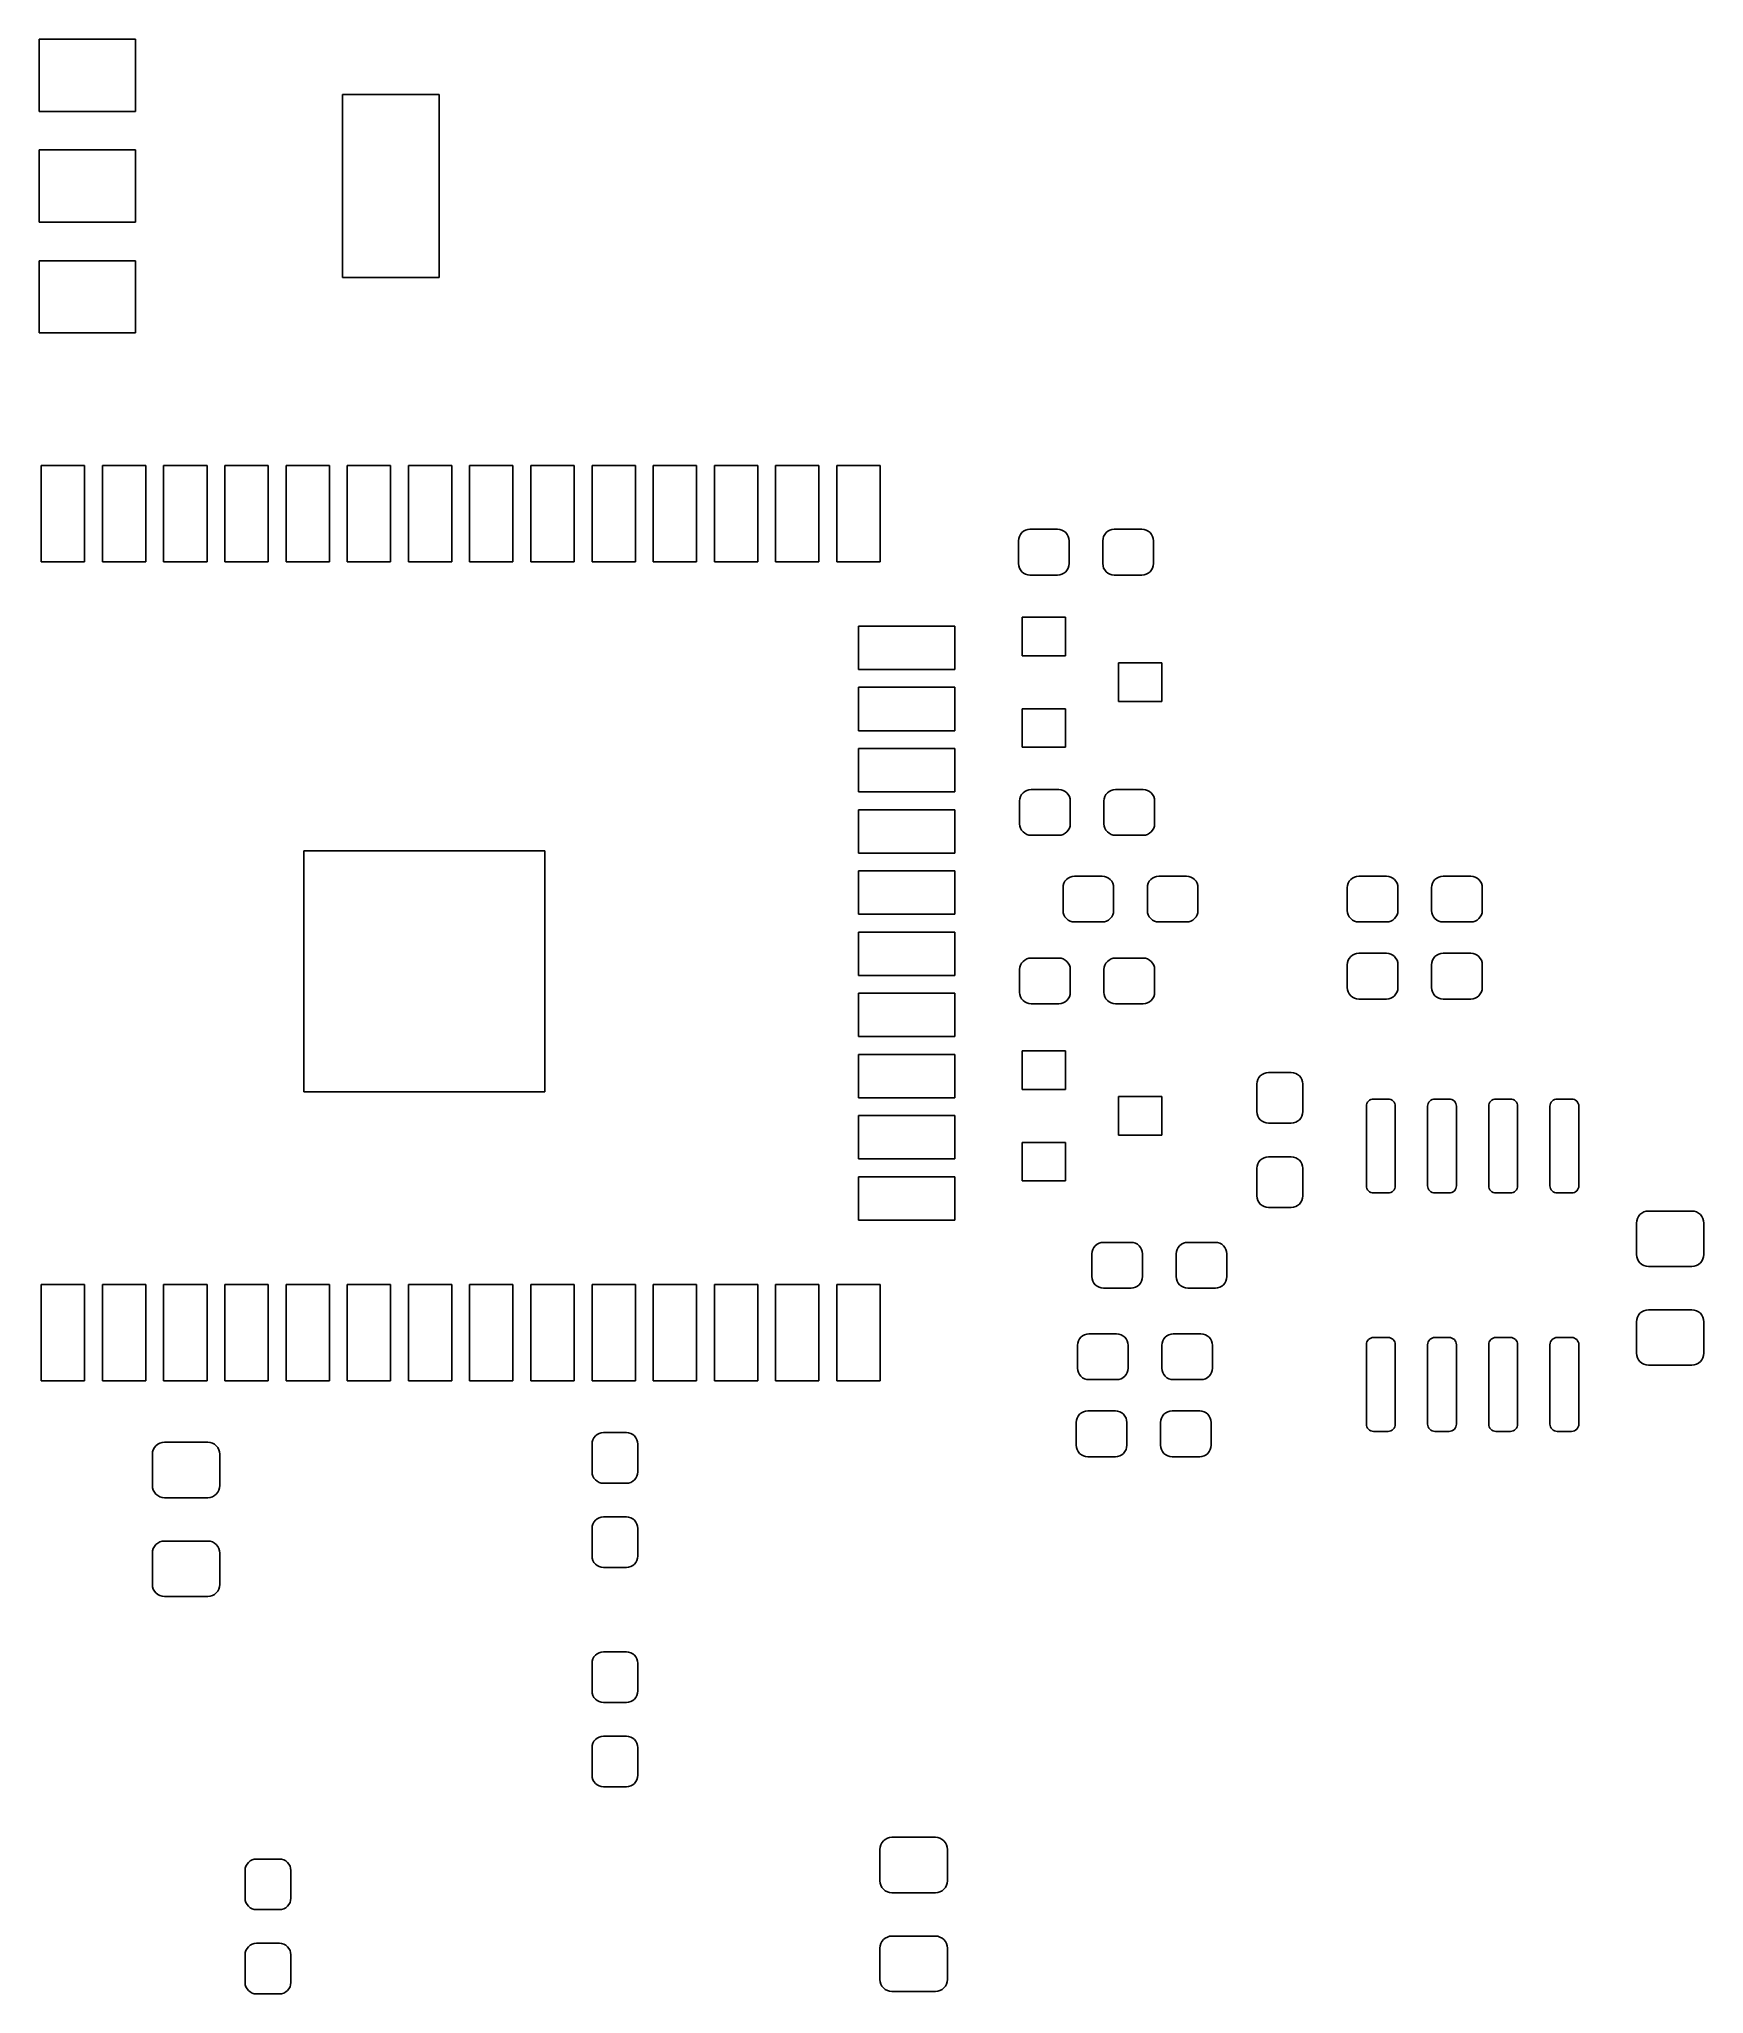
# Model space of a CAD drawing. Extents: x 5.44 to 6.8, y -5.49 to -3.9.
import ezdxf

# ---------------------------------------------------------------- set-up
doc = ezdxf.new("R2010")
doc.units = 0
doc.header["$MEASUREMENT"] = 0
doc.layers.add('BLACK', color=7, linetype='CONTINUOUS')

msp = doc.modelspace()

# ---------------------------------------------------------------- linework, layer by layer
at = {"layer": 'BLACK', "linetype": 'CONTINUOUS'}
for p, q in [((5.43504, -3.95472), (5.43504, -3.89567)), ((5.43504, -3.89567), (5.51378, -3.89567)), ((5.51378, -3.89567), (5.51378, -3.95472)), ((5.68307, -4.09055), (5.68307, -3.94094)), ((5.68307, -3.94094), (5.76181, -3.94094)), ((5.76181, -3.94094), (5.76181, -4.09055)), ((5.51378, -3.95472), (5.43504, -3.95472)), ((5.43504, -4.04528), (5.43504, -3.98622)), ((5.43504, -3.98622), (5.51378, -3.98622)), ((5.51378, -3.98622), (5.51378, -4.04528)), ((5.51378, -4.04528), (5.43504, -4.04528)), ((5.43504, -4.13583), (5.43504, -4.07677)), ((5.43504, -4.07677), (5.51378, -4.07677)), ((5.51378, -4.07677), (5.51378, -4.13583)), ((5.76181, -4.09055), (5.68307, -4.09055)), ((5.51378, -4.13583), (5.43504, -4.13583)), ((5.43681, -4.32283), (5.43681, -4.24409)), ((5.43681, -4.24409), (5.47224, -4.24409)), ((5.47224, -4.24409), (5.47224, -4.32283)), ((5.48681, -4.32283), (5.48681, -4.24409)), ((5.48681, -4.24409), (5.52224, -4.24409)), ((5.52224, -4.24409), (5.52224, -4.32283)), ((5.53681, -4.32283), (5.53681, -4.24409)), ((5.53681, -4.24409), (5.57224, -4.24409)), ((5.57224, -4.24409), (5.57224, -4.32283)), ((5.58681, -4.32283), (5.58681, -4.24409)), ((5.58681, -4.24409), (5.62224, -4.24409)), ((5.62224, -4.24409), (5.62224, -4.32283)), ((5.63681, -4.32283), (5.63681, -4.24409)), ((5.63681, -4.24409), (5.67224, -4.24409)), ((5.67224, -4.24409), (5.67224, -4.32283)), ((5.68681, -4.32283), (5.68681, -4.24409)), ((5.68681, -4.24409), (5.72224, -4.24409)), ((5.72224, -4.24409), (5.72224, -4.32283)), ((5.73681, -4.32283), (5.73681, -4.24409)), ((5.73681, -4.24409), (5.77224, -4.24409)), ((5.77224, -4.24409), (5.77224, -4.32283)), ((5.78681, -4.32283), (5.78681, -4.24409)), ((5.78681, -4.24409), (5.82224, -4.24409)), ((5.82224, -4.24409), (5.82224, -4.32283)), ((5.83681, -4.32283), (5.83681, -4.24409)), ((5.83681, -4.24409), (5.87224, -4.24409)), ((5.87224, -4.24409), (5.87224, -4.32283)), ((5.88681, -4.32283), (5.88681, -4.24409)), ((5.88681, -4.24409), (5.92224, -4.24409)), ((5.92224, -4.24409), (5.92224, -4.32283)), ((5.93681, -4.32283), (5.93681, -4.24409)), ((5.93681, -4.24409), (5.97224, -4.24409)), ((5.97224, -4.24409), (5.97224, -4.32283)), ((5.98681, -4.32283), (5.98681, -4.24409)), ((5.98681, -4.24409), (6.02224, -4.24409)), ((6.02224, -4.24409), (6.02224, -4.32283)), ((6.03681, -4.32283), (6.03681, -4.24409)), ((6.03681, -4.24409), (6.07224, -4.24409)), ((6.07224, -4.24409), (6.07224, -4.32283)), ((6.08681, -4.32283), (6.08681, -4.24409)), ((6.08681, -4.24409), (6.12224, -4.24409)), ((6.12224, -4.24409), (6.12224, -4.32283)), ((6.23939, -4.29784), (6.24101, -4.29697)), ((6.24101, -4.29697), (6.24276, -4.29644)), ((6.24276, -4.29644), (6.24459, -4.29626)), ((6.24459, -4.29626), (6.26722, -4.29626)), ((6.26722, -4.29626), (6.26905, -4.29644)), ((6.26905, -4.29644), (6.2708, -4.29697)), ((6.2708, -4.29697), (6.27242, -4.29784)), ((6.30829, -4.29784), (6.30991, -4.29697)), ((6.30991, -4.29697), (6.31166, -4.29644)), ((6.31166, -4.29644), (6.31348, -4.29626)), ((6.31348, -4.29626), (6.33612, -4.29626)), ((6.33612, -4.29626), (6.33795, -4.29644)), ((6.33795, -4.29644), (6.3397, -4.29697)), ((6.3397, -4.29697), (6.34132, -4.29784)), ((6.23524, -4.30561), (6.23542, -4.30379)), ((6.23524, -4.32431), (6.23524, -4.30561)), ((6.23542, -4.30379), (6.23595, -4.30203)), ((6.23595, -4.30203), (6.23681, -4.30042)), ((6.23681, -4.30042), (6.23797, -4.299)), ((6.23797, -4.299), (6.23939, -4.29784)), ((6.27242, -4.29784), (6.27384, -4.299)), ((6.27384, -4.299), (6.275, -4.30042)), ((6.275, -4.30042), (6.27586, -4.30203)), ((6.27586, -4.30203), (6.2764, -4.30379)), ((6.2764, -4.30379), (6.27657, -4.30561)), ((6.27657, -4.30561), (6.27657, -4.32431)), ((6.30413, -4.30561), (6.30431, -4.30379)), ((6.30413, -4.32431), (6.30413, -4.30561)), ((6.30431, -4.30379), (6.30485, -4.30203)), ((6.30485, -4.30203), (6.30571, -4.30042)), ((6.30571, -4.30042), (6.30687, -4.299)), ((6.30687, -4.299), (6.30829, -4.29784)), ((6.34132, -4.29784), (6.34273, -4.299)), ((6.34273, -4.299), (6.3439, -4.30042)), ((6.3439, -4.30042), (6.34476, -4.30203)), ((6.34476, -4.30203), (6.34529, -4.30379)), ((6.34529, -4.30379), (6.34547, -4.30561)), ((6.34547, -4.30561), (6.34547, -4.32431)), ((5.47224, -4.32283), (5.43681, -4.32283)), ((5.52224, -4.32283), (5.48681, -4.32283)), ((5.57224, -4.32283), (5.53681, -4.32283)), ((5.62224, -4.32283), (5.58681, -4.32283)), ((5.67224, -4.32283), (5.63681, -4.32283)), ((5.72224, -4.32283), (5.68681, -4.32283)), ((5.77224, -4.32283), (5.73681, -4.32283)), ((5.82224, -4.32283), (5.78681, -4.32283)), ((5.87224, -4.32283), (5.83681, -4.32283)), ((5.92224, -4.32283), (5.88681, -4.32283)), ((5.97224, -4.32283), (5.93681, -4.32283)), ((6.02224, -4.32283), (5.98681, -4.32283)), ((6.07224, -4.32283), (6.03681, -4.32283)), ((6.12224, -4.32283), (6.08681, -4.32283)), ((6.23542, -4.32614), (6.23524, -4.32431)), ((6.23595, -4.32789), (6.23542, -4.32614)), ((6.23681, -4.32951), (6.23595, -4.32789)), ((6.27586, -4.32789), (6.275, -4.32951)), ((6.2764, -4.32614), (6.27586, -4.32789)), ((6.27657, -4.32431), (6.2764, -4.32614)), ((6.30431, -4.32614), (6.30413, -4.32431)), ((6.30485, -4.32789), (6.30431, -4.32614)), ((6.30571, -4.32951), (6.30485, -4.32789)), ((6.34476, -4.32789), (6.3439, -4.32951)), ((6.34529, -4.32614), (6.34476, -4.32789)), ((6.34547, -4.32431), (6.34529, -4.32614)), ((6.23797, -4.33092), (6.23681, -4.32951)), ((6.23939, -4.33209), (6.23797, -4.33092)), ((6.24101, -4.33295), (6.23939, -4.33209)), ((6.24276, -4.33348), (6.24101, -4.33295)), ((6.24459, -4.33366), (6.24276, -4.33348)), ((6.26722, -4.33366), (6.24459, -4.33366)), ((6.26905, -4.33348), (6.26722, -4.33366)), ((6.2708, -4.33295), (6.26905, -4.33348)), ((6.27242, -4.33209), (6.2708, -4.33295)), ((6.27384, -4.33092), (6.27242, -4.33209)), ((6.275, -4.32951), (6.27384, -4.33092)), ((6.30687, -4.33092), (6.30571, -4.32951)), ((6.30829, -4.33209), (6.30687, -4.33092)), ((6.30991, -4.33295), (6.30829, -4.33209)), ((6.31166, -4.33348), (6.30991, -4.33295)), ((6.31348, -4.33366), (6.31166, -4.33348)), ((6.33612, -4.33366), (6.31348, -4.33366)), ((6.33795, -4.33348), (6.33612, -4.33366)), ((6.3397, -4.33295), (6.33795, -4.33348)), ((6.34132, -4.33209), (6.3397, -4.33295)), ((6.34273, -4.33092), (6.34132, -4.33209)), ((6.3439, -4.32951), (6.34273, -4.33092)), ((6.10453, -4.41083), (6.10453, -4.37539)), ((6.10453, -4.37539), (6.18327, -4.37539)), ((6.18327, -4.37539), (6.18327, -4.41083)), ((6.23819, -4.39961), (6.23819, -4.36811)), ((6.23819, -4.36811), (6.27362, -4.36811)), ((6.27362, -4.36811), (6.27362, -4.39961)), ((6.27362, -4.39961), (6.23819, -4.39961)), ((6.31693, -4.43701), (6.31693, -4.40551)), ((6.31693, -4.40551), (6.35236, -4.40551)), ((6.35236, -4.40551), (6.35236, -4.43701)), ((6.18327, -4.41083), (6.10453, -4.41083)), ((6.10453, -4.46083), (6.10453, -4.42539)), ((6.10453, -4.42539), (6.18327, -4.42539)), ((6.18327, -4.42539), (6.18327, -4.46083)), ((6.35236, -4.43701), (6.31693, -4.43701)), ((6.23819, -4.47441), (6.23819, -4.44291)), ((6.23819, -4.44291), (6.27362, -4.44291)), ((6.27362, -4.44291), (6.27362, -4.47441)), ((6.18327, -4.46083), (6.10453, -4.46083)), ((6.10453, -4.51083), (6.10453, -4.47539)), ((6.10453, -4.47539), (6.18327, -4.47539)), ((6.18327, -4.47539), (6.18327, -4.51083)), ((6.27362, -4.47441), (6.23819, -4.47441)), ((6.18327, -4.51083), (6.10453, -4.51083)), ((6.23622, -4.51821), (6.2364, -4.51638)), ((6.23622, -4.53691), (6.23622, -4.51821)), ((6.2364, -4.51638), (6.23693, -4.51463)), ((6.23693, -4.51463), (6.2378, -4.51301)), ((6.2378, -4.51301), (6.23896, -4.5116)), ((6.23896, -4.5116), (6.24038, -4.51043)), ((6.24038, -4.51043), (6.24199, -4.50957)), ((6.24199, -4.50957), (6.24375, -4.50904)), ((6.24375, -4.50904), (6.24557, -4.50886)), ((6.24557, -4.50886), (6.26821, -4.50886)), ((6.26821, -4.50886), (6.27003, -4.50904)), ((6.27003, -4.50904), (6.27179, -4.50957)), ((6.27179, -4.50957), (6.2734, -4.51043)), ((6.2734, -4.51043), (6.27482, -4.5116)), ((6.27482, -4.5116), (6.27598, -4.51301)), ((6.27598, -4.51301), (6.27685, -4.51463)), ((6.27685, -4.51463), (6.27738, -4.51638)), ((6.27738, -4.51638), (6.27756, -4.51821)), ((6.27756, -4.51821), (6.27756, -4.53691)), ((6.30512, -4.51821), (6.3053, -4.51638)), ((6.30512, -4.53691), (6.30512, -4.51821)), ((6.3053, -4.51638), (6.30583, -4.51463)), ((6.30583, -4.51463), (6.30669, -4.51301)), ((6.30669, -4.51301), (6.30786, -4.5116)), ((6.30786, -4.5116), (6.30927, -4.51043)), ((6.30927, -4.51043), (6.31089, -4.50957)), ((6.31089, -4.50957), (6.31264, -4.50904)), ((6.31264, -4.50904), (6.31447, -4.50886)), ((6.31447, -4.50886), (6.33711, -4.50886)), ((6.33711, -4.50886), (6.33893, -4.50904)), ((6.33893, -4.50904), (6.34068, -4.50957)), ((6.34068, -4.50957), (6.3423, -4.51043)), ((6.3423, -4.51043), (6.34372, -4.5116)), ((6.34372, -4.5116), (6.34488, -4.51301)), ((6.34488, -4.51301), (6.34574, -4.51463)), ((6.34574, -4.51463), (6.34628, -4.51638)), ((6.34628, -4.51638), (6.34646, -4.51821)), ((6.34646, -4.51821), (6.34646, -4.53691)), ((6.10453, -4.56083), (6.10453, -4.52539)), ((6.10453, -4.52539), (6.18327, -4.52539)), ((6.18327, -4.52539), (6.18327, -4.56083)), ((6.2364, -4.53873), (6.23622, -4.53691)), ((6.23693, -4.54049), (6.2364, -4.53873)), ((6.2378, -4.5421), (6.23693, -4.54049)), ((6.23896, -4.54352), (6.2378, -4.5421)), ((6.24038, -4.54468), (6.23896, -4.54352)), ((6.24199, -4.54555), (6.24038, -4.54468)), ((6.24375, -4.54608), (6.24199, -4.54555)), ((6.24557, -4.54626), (6.24375, -4.54608)), ((6.26821, -4.54626), (6.24557, -4.54626)), ((6.27003, -4.54608), (6.26821, -4.54626)), ((6.27179, -4.54555), (6.27003, -4.54608)), ((6.2734, -4.54468), (6.27179, -4.54555)), ((6.27482, -4.54352), (6.2734, -4.54468)), ((6.27598, -4.5421), (6.27482, -4.54352)), ((6.27685, -4.54049), (6.27598, -4.5421)), ((6.27738, -4.53873), (6.27685, -4.54049)), ((6.27756, -4.53691), (6.27738, -4.53873)), ((6.3053, -4.53873), (6.30512, -4.53691)), ((6.30583, -4.54049), (6.3053, -4.53873)), ((6.30669, -4.5421), (6.30583, -4.54049)), ((6.30786, -4.54352), (6.30669, -4.5421)), ((6.30927, -4.54468), (6.30786, -4.54352)), ((6.31089, -4.54555), (6.30927, -4.54468)), ((6.31264, -4.54608), (6.31089, -4.54555)), ((6.31447, -4.54626), (6.31264, -4.54608)), ((6.33711, -4.54626), (6.31447, -4.54626)), ((6.33893, -4.54608), (6.33711, -4.54626)), ((6.34068, -4.54555), (6.33893, -4.54608)), ((6.3423, -4.54468), (6.34068, -4.54555)), ((6.34372, -4.54352), (6.3423, -4.54468)), ((6.34488, -4.5421), (6.34372, -4.54352)), ((6.34574, -4.54049), (6.34488, -4.5421)), ((6.34628, -4.53873), (6.34574, -4.54049)), ((6.34646, -4.53691), (6.34628, -4.53873)), ((5.65138, -4.75591), (5.65138, -4.55906)), ((5.65138, -4.55906), (5.84823, -4.55906)), ((5.84823, -4.55906), (5.84823, -4.75591)), ((6.18327, -4.56083), (6.10453, -4.56083)), ((6.10453, -4.61083), (6.10453, -4.57539)), ((6.10453, -4.57539), (6.18327, -4.57539)), ((6.18327, -4.57539), (6.18327, -4.61083)), ((6.27237, -4.5855), (6.27323, -4.58388)), ((6.27323, -4.58388), (6.27439, -4.58246)), ((6.27439, -4.58246), (6.27581, -4.5813)), ((6.27581, -4.5813), (6.27743, -4.58044)), ((6.27743, -4.58044), (6.27918, -4.5799)), ((6.27918, -4.5799), (6.281, -4.57972)), ((6.281, -4.57972), (6.30364, -4.57972)), ((6.30364, -4.57972), (6.30547, -4.5799)), ((6.30547, -4.5799), (6.30722, -4.58044)), ((6.30722, -4.58044), (6.30884, -4.5813)), ((6.30884, -4.5813), (6.31025, -4.58246)), ((6.31025, -4.58246), (6.31142, -4.58388)), ((6.31142, -4.58388), (6.31228, -4.5855)), ((6.34126, -4.5855), (6.34213, -4.58388)), ((6.34213, -4.58388), (6.34329, -4.58246)), ((6.34329, -4.58246), (6.34471, -4.5813)), ((6.34471, -4.5813), (6.34632, -4.58044)), ((6.34632, -4.58044), (6.34808, -4.5799)), ((6.34808, -4.5799), (6.3499, -4.57972)), ((6.3499, -4.57972), (6.37254, -4.57972)), ((6.37254, -4.57972), (6.37436, -4.5799)), ((6.37436, -4.5799), (6.37612, -4.58044)), ((6.37612, -4.58044), (6.37773, -4.5813)), ((6.37773, -4.5813), (6.37915, -4.58246)), ((6.37915, -4.58246), (6.38031, -4.58388)), ((6.38031, -4.58388), (6.38118, -4.5855)), ((6.50465, -4.5855), (6.50551, -4.58388)), ((6.50551, -4.58388), (6.50668, -4.58246)), ((6.50668, -4.58246), (6.50809, -4.5813)), ((6.50809, -4.5813), (6.50971, -4.58044)), ((6.50971, -4.58044), (6.51146, -4.5799)), ((6.51146, -4.5799), (6.51329, -4.57972)), ((6.51329, -4.57972), (6.53593, -4.57972)), ((6.53593, -4.57972), (6.53775, -4.5799)), ((6.53775, -4.5799), (6.5395, -4.58044)), ((6.5395, -4.58044), (6.54112, -4.5813)), ((6.54112, -4.5813), (6.54254, -4.58246)), ((6.54254, -4.58246), (6.5437, -4.58388)), ((6.5437, -4.58388), (6.54456, -4.5855)), ((6.57355, -4.5855), (6.57441, -4.58388)), ((6.57441, -4.58388), (6.57557, -4.58246)), ((6.57557, -4.58246), (6.57699, -4.5813)), ((6.57699, -4.5813), (6.57861, -4.58044)), ((6.57861, -4.58044), (6.58036, -4.5799)), ((6.58036, -4.5799), (6.58219, -4.57972)), ((6.58219, -4.57972), (6.60482, -4.57972)), ((6.60482, -4.57972), (6.60665, -4.5799)), ((6.60665, -4.5799), (6.6084, -4.58044)), ((6.6084, -4.58044), (6.61002, -4.5813)), ((6.61002, -4.5813), (6.61143, -4.58246)), ((6.61143, -4.58246), (6.6126, -4.58388)), ((6.6126, -4.58388), (6.61346, -4.5855)), ((6.27165, -4.58907), (6.27183, -4.58725)), ((6.27165, -4.60778), (6.27165, -4.58907)), ((6.27183, -4.58725), (6.27237, -4.5855)), ((6.31228, -4.5855), (6.31281, -4.58725)), ((6.31281, -4.58725), (6.31299, -4.58907)), ((6.31299, -4.58907), (6.31299, -4.60778)), ((6.34055, -4.58907), (6.34073, -4.58725)), ((6.34055, -4.60778), (6.34055, -4.58907)), ((6.34073, -4.58725), (6.34126, -4.5855)), ((6.38118, -4.5855), (6.38171, -4.58725)), ((6.38171, -4.58725), (6.38189, -4.58907)), ((6.38189, -4.58907), (6.38189, -4.60778)), ((6.50394, -4.58907), (6.50412, -4.58725)), ((6.50394, -4.60778), (6.50394, -4.58907)), ((6.50412, -4.58725), (6.50465, -4.5855)), ((6.54456, -4.5855), (6.5451, -4.58725)), ((6.5451, -4.58725), (6.54528, -4.58907)), ((6.54528, -4.58907), (6.54528, -4.60778)), ((6.57283, -4.58907), (6.57301, -4.58725)), ((6.57283, -4.60778), (6.57283, -4.58907)), ((6.57301, -4.58725), (6.57355, -4.5855)), ((6.61346, -4.5855), (6.61399, -4.58725)), ((6.61399, -4.58725), (6.61417, -4.58907)), ((6.61417, -4.58907), (6.61417, -4.60778)), ((6.18327, -4.61083), (6.10453, -4.61083)), ((6.27183, -4.6096), (6.27165, -4.60778)), ((6.27237, -4.61135), (6.27183, -4.6096)), ((6.27323, -4.61297), (6.27237, -4.61135)), ((6.27439, -4.61439), (6.27323, -4.61297)), ((6.27581, -4.61555), (6.27439, -4.61439)), ((6.27743, -4.61641), (6.27581, -4.61555)), ((6.27918, -4.61695), (6.27743, -4.61641)), ((6.30722, -4.61641), (6.30547, -4.61695)), ((6.30884, -4.61555), (6.30722, -4.61641)), ((6.31025, -4.61439), (6.30884, -4.61555)), ((6.31142, -4.61297), (6.31025, -4.61439)), ((6.31228, -4.61135), (6.31142, -4.61297)), ((6.31281, -4.6096), (6.31228, -4.61135)), ((6.31299, -4.60778), (6.31281, -4.6096)), ((6.34073, -4.6096), (6.34055, -4.60778)), ((6.34126, -4.61135), (6.34073, -4.6096)), ((6.34213, -4.61297), (6.34126, -4.61135)), ((6.34329, -4.61439), (6.34213, -4.61297)), ((6.34471, -4.61555), (6.34329, -4.61439)), ((6.34632, -4.61641), (6.34471, -4.61555)), ((6.34808, -4.61695), (6.34632, -4.61641)), ((6.37612, -4.61641), (6.37436, -4.61695)), ((6.37773, -4.61555), (6.37612, -4.61641)), ((6.37915, -4.61439), (6.37773, -4.61555)), ((6.38031, -4.61297), (6.37915, -4.61439)), ((6.38118, -4.61135), (6.38031, -4.61297)), ((6.38171, -4.6096), (6.38118, -4.61135)), ((6.38189, -4.60778), (6.38171, -4.6096)), ((6.50412, -4.6096), (6.50394, -4.60778)), ((6.50465, -4.61135), (6.50412, -4.6096)), ((6.50551, -4.61297), (6.50465, -4.61135)), ((6.50668, -4.61439), (6.50551, -4.61297)), ((6.50809, -4.61555), (6.50668, -4.61439)), ((6.50971, -4.61641), (6.50809, -4.61555)), ((6.51146, -4.61695), (6.50971, -4.61641)), ((6.5395, -4.61641), (6.53775, -4.61695)), ((6.54112, -4.61555), (6.5395, -4.61641)), ((6.54254, -4.61439), (6.54112, -4.61555)), ((6.5437, -4.61297), (6.54254, -4.61439)), ((6.54456, -4.61135), (6.5437, -4.61297)), ((6.5451, -4.6096), (6.54456, -4.61135)), ((6.54528, -4.60778), (6.5451, -4.6096)), ((6.57301, -4.6096), (6.57283, -4.60778)), ((6.57355, -4.61135), (6.57301, -4.6096)), ((6.57441, -4.61297), (6.57355, -4.61135)), ((6.57557, -4.61439), (6.57441, -4.61297)), ((6.57699, -4.61555), (6.57557, -4.61439)), ((6.57861, -4.61641), (6.57699, -4.61555)), ((6.58036, -4.61695), (6.57861, -4.61641)), ((6.6084, -4.61641), (6.60665, -4.61695)), ((6.61002, -4.61555), (6.6084, -4.61641)), ((6.61143, -4.61439), (6.61002, -4.61555)), ((6.6126, -4.61297), (6.61143, -4.61439)), ((6.61346, -4.61135), (6.6126, -4.61297)), ((6.61399, -4.6096), (6.61346, -4.61135)), ((6.61417, -4.60778), (6.61399, -4.6096)), ((6.10453, -4.66083), (6.10453, -4.62539)), ((6.10453, -4.62539), (6.18327, -4.62539)), ((6.18327, -4.62539), (6.18327, -4.66083)), ((6.281, -4.61713), (6.27918, -4.61695)), ((6.30364, -4.61713), (6.281, -4.61713)), ((6.30547, -4.61695), (6.30364, -4.61713)), ((6.3499, -4.61713), (6.34808, -4.61695)), ((6.37254, -4.61713), (6.3499, -4.61713)), ((6.37436, -4.61695), (6.37254, -4.61713)), ((6.51329, -4.61713), (6.51146, -4.61695)), ((6.53593, -4.61713), (6.51329, -4.61713)), ((6.53775, -4.61695), (6.53593, -4.61713)), ((6.58219, -4.61713), (6.58036, -4.61695)), ((6.60482, -4.61713), (6.58219, -4.61713)), ((6.60665, -4.61695), (6.60482, -4.61713)), ((6.23896, -4.64939), (6.24038, -4.64823)), ((6.24038, -4.64823), (6.24199, -4.64737)), ((6.24199, -4.64737), (6.24375, -4.64683)), ((6.24375, -4.64683), (6.24557, -4.64665)), ((6.24557, -4.64665), (6.26821, -4.64665)), ((6.26821, -4.64665), (6.27003, -4.64683)), ((6.27003, -4.64683), (6.27179, -4.64737)), ((6.27179, -4.64737), (6.2734, -4.64823)), ((6.2734, -4.64823), (6.27482, -4.64939)), ((6.30786, -4.64939), (6.30927, -4.64823)), ((6.30927, -4.64823), (6.31089, -4.64737)), ((6.31089, -4.64737), (6.31264, -4.64683)), ((6.31264, -4.64683), (6.31447, -4.64665)), ((6.31447, -4.64665), (6.33711, -4.64665)), ((6.33711, -4.64665), (6.33893, -4.64683)), ((6.33893, -4.64683), (6.34068, -4.64737)), ((6.34068, -4.64737), (6.3423, -4.64823)), ((6.3423, -4.64823), (6.34372, -4.64939)), ((6.50412, -4.65024), (6.50465, -4.64849)), ((6.50465, -4.64849), (6.50551, -4.64687)), ((6.50551, -4.64687), (6.50668, -4.64546)), ((6.50668, -4.64546), (6.50809, -4.64429)), ((6.50809, -4.64429), (6.50971, -4.64343)), ((6.50971, -4.64343), (6.51146, -4.6429)), ((6.51146, -4.6429), (6.51329, -4.64272)), ((6.51329, -4.64272), (6.53593, -4.64272)), ((6.53593, -4.64272), (6.53775, -4.6429)), ((6.53775, -4.6429), (6.5395, -4.64343)), ((6.5395, -4.64343), (6.54112, -4.64429)), ((6.54112, -4.64429), (6.54254, -4.64546)), ((6.54254, -4.64546), (6.5437, -4.64687)), ((6.5437, -4.64687), (6.54456, -4.64849)), ((6.54456, -4.64849), (6.5451, -4.65024)), ((6.57301, -4.65024), (6.57355, -4.64849)), ((6.57355, -4.64849), (6.57441, -4.64687)), ((6.57441, -4.64687), (6.57557, -4.64546)), ((6.57557, -4.64546), (6.57699, -4.64429)), ((6.57699, -4.64429), (6.57861, -4.64343)), ((6.57861, -4.64343), (6.58036, -4.6429)), ((6.58036, -4.6429), (6.58219, -4.64272)), ((6.58219, -4.64272), (6.60482, -4.64272)), ((6.60482, -4.64272), (6.60665, -4.6429)), ((6.60665, -4.6429), (6.6084, -4.64343)), ((6.6084, -4.64343), (6.61002, -4.64429)), ((6.61002, -4.64429), (6.61143, -4.64546)), ((6.61143, -4.64546), (6.6126, -4.64687)), ((6.6126, -4.64687), (6.61346, -4.64849)), ((6.61346, -4.64849), (6.61399, -4.65024)), ((6.18327, -4.66083), (6.10453, -4.66083)), ((6.23622, -4.656), (6.2364, -4.65418)), ((6.23622, -4.6747), (6.23622, -4.656)), ((6.2364, -4.65418), (6.23693, -4.65243)), ((6.23693, -4.65243), (6.2378, -4.65081)), ((6.2378, -4.65081), (6.23896, -4.64939)), ((6.27482, -4.64939), (6.27598, -4.65081)), ((6.27598, -4.65081), (6.27685, -4.65243)), ((6.27685, -4.65243), (6.27738, -4.65418)), ((6.27738, -4.65418), (6.27756, -4.656)), ((6.27756, -4.656), (6.27756, -4.6747)), ((6.30512, -4.656), (6.3053, -4.65418)), ((6.30512, -4.6747), (6.30512, -4.656)), ((6.3053, -4.65418), (6.30583, -4.65243)), ((6.30583, -4.65243), (6.30669, -4.65081)), ((6.30669, -4.65081), (6.30786, -4.64939)), ((6.34372, -4.64939), (6.34488, -4.65081)), ((6.34488, -4.65081), (6.34574, -4.65243)), ((6.34574, -4.65243), (6.34628, -4.65418)), ((6.34628, -4.65418), (6.34646, -4.656)), ((6.34646, -4.656), (6.34646, -4.6747)), ((6.50394, -4.65207), (6.50412, -4.65024)), ((6.50394, -4.67077), (6.50394, -4.65207)), ((6.5451, -4.65024), (6.54528, -4.65207)), ((6.54528, -4.65207), (6.54528, -4.67077)), ((6.57283, -4.65207), (6.57301, -4.65024)), ((6.57283, -4.67077), (6.57283, -4.65207)), ((6.61399, -4.65024), (6.61417, -4.65207)), ((6.61417, -4.65207), (6.61417, -4.67077)), ((6.10453, -4.71083), (6.10453, -4.67539)), ((6.10453, -4.67539), (6.18327, -4.67539)), ((6.18327, -4.67539), (6.18327, -4.71083)), ((6.2364, -4.67653), (6.23622, -4.6747)), ((6.23693, -4.67828), (6.2364, -4.67653)), ((6.2378, -4.6799), (6.23693, -4.67828)), ((6.23896, -4.68132), (6.2378, -4.6799)), ((6.27598, -4.6799), (6.27482, -4.68132)), ((6.27685, -4.67828), (6.27598, -4.6799)), ((6.27738, -4.67653), (6.27685, -4.67828)), ((6.27756, -4.6747), (6.27738, -4.67653)), ((6.3053, -4.67653), (6.30512, -4.6747)), ((6.30583, -4.67828), (6.3053, -4.67653)), ((6.30669, -4.6799), (6.30583, -4.67828)), ((6.30786, -4.68132), (6.30669, -4.6799)), ((6.34488, -4.6799), (6.34372, -4.68132)), ((6.34574, -4.67828), (6.34488, -4.6799)), ((6.34628, -4.67653), (6.34574, -4.67828)), ((6.34646, -4.6747), (6.34628, -4.67653)), ((6.50412, -4.67259), (6.50394, -4.67077)), ((6.50465, -4.67435), (6.50412, -4.67259)), ((6.50551, -4.67596), (6.50465, -4.67435)), ((6.50668, -4.67738), (6.50551, -4.67596)), ((6.50809, -4.67854), (6.50668, -4.67738)), ((6.50971, -4.67941), (6.50809, -4.67854)), ((6.51146, -4.67994), (6.50971, -4.67941)), ((6.51329, -4.68012), (6.51146, -4.67994)), ((6.53593, -4.68012), (6.51329, -4.68012)), ((6.53775, -4.67994), (6.53593, -4.68012)), ((6.5395, -4.67941), (6.53775, -4.67994)), ((6.54112, -4.67854), (6.5395, -4.67941)), ((6.54254, -4.67738), (6.54112, -4.67854)), ((6.5437, -4.67596), (6.54254, -4.67738)), ((6.54456, -4.67435), (6.5437, -4.67596)), ((6.5451, -4.67259), (6.54456, -4.67435)), ((6.54528, -4.67077), (6.5451, -4.67259)), ((6.57301, -4.67259), (6.57283, -4.67077)), ((6.57355, -4.67435), (6.57301, -4.67259)), ((6.57441, -4.67596), (6.57355, -4.67435)), ((6.57557, -4.67738), (6.57441, -4.67596)), ((6.57699, -4.67854), (6.57557, -4.67738)), ((6.57861, -4.67941), (6.57699, -4.67854)), ((6.58036, -4.67994), (6.57861, -4.67941)), ((6.58219, -4.68012), (6.58036, -4.67994)), ((6.60482, -4.68012), (6.58219, -4.68012)), ((6.60665, -4.67994), (6.60482, -4.68012)), ((6.6084, -4.67941), (6.60665, -4.67994)), ((6.61002, -4.67854), (6.6084, -4.67941)), ((6.61143, -4.67738), (6.61002, -4.67854)), ((6.6126, -4.67596), (6.61143, -4.67738)), ((6.61346, -4.67435), (6.6126, -4.67596)), ((6.61399, -4.67259), (6.61346, -4.67435)), ((6.61417, -4.67077), (6.61399, -4.67259)), ((6.24038, -4.68248), (6.23896, -4.68132)), ((6.24199, -4.68334), (6.24038, -4.68248)), ((6.24375, -4.68388), (6.24199, -4.68334)), ((6.24557, -4.68406), (6.24375, -4.68388)), ((6.26821, -4.68406), (6.24557, -4.68406)), ((6.27003, -4.68388), (6.26821, -4.68406)), ((6.27179, -4.68334), (6.27003, -4.68388)), ((6.2734, -4.68248), (6.27179, -4.68334)), ((6.27482, -4.68132), (6.2734, -4.68248)), ((6.30927, -4.68248), (6.30786, -4.68132)), ((6.31089, -4.68334), (6.30927, -4.68248)), ((6.31264, -4.68388), (6.31089, -4.68334)), ((6.31447, -4.68406), (6.31264, -4.68388)), ((6.33711, -4.68406), (6.31447, -4.68406)), ((6.33893, -4.68388), (6.33711, -4.68406)), ((6.34068, -4.68334), (6.33893, -4.68388)), ((6.3423, -4.68248), (6.34068, -4.68334)), ((6.34372, -4.68132), (6.3423, -4.68248)), ((6.18327, -4.71083), (6.10453, -4.71083)), ((6.10453, -4.76083), (6.10453, -4.72539)), ((6.10453, -4.72539), (6.18327, -4.72539)), ((6.18327, -4.72539), (6.18327, -4.76083)), ((6.23819, -4.75394), (6.23819, -4.72244)), ((6.23819, -4.72244), (6.27362, -4.72244)), ((6.27362, -4.72244), (6.27362, -4.75394)), ((6.43083, -4.74593), (6.43169, -4.74431)), ((6.43169, -4.74431), (6.43286, -4.7429)), ((6.43286, -4.7429), (6.43427, -4.74173)), ((6.43427, -4.74173), (6.43589, -4.74087)), ((6.43589, -4.74087), (6.43764, -4.74034)), ((6.43764, -4.74034), (6.43947, -4.74016)), ((6.43947, -4.74016), (6.45817, -4.74016)), ((6.45817, -4.74016), (6.45999, -4.74034)), ((6.45999, -4.74034), (6.46175, -4.74087)), ((6.46175, -4.74087), (6.46336, -4.74173)), ((6.46336, -4.74173), (6.46478, -4.7429)), ((6.46478, -4.7429), (6.46594, -4.74431)), ((6.46594, -4.74431), (6.46681, -4.74593)), ((5.84823, -4.75591), (5.65138, -4.75591)), ((6.27362, -4.75394), (6.23819, -4.75394)), ((6.31693, -4.79134), (6.31693, -4.75984)), ((6.31693, -4.75984), (6.35236, -4.75984)), ((6.35236, -4.75984), (6.35236, -4.79134)), ((6.43012, -4.74951), (6.4303, -4.74768)), ((6.43012, -4.77215), (6.43012, -4.74951)), ((6.4303, -4.74768), (6.43083, -4.74593)), ((6.46681, -4.74593), (6.46734, -4.74768)), ((6.46734, -4.74768), (6.46752, -4.74951)), ((6.46752, -4.74951), (6.46752, -4.77215)), ((6.18327, -4.76083), (6.10453, -4.76083)), ((6.10453, -4.81083), (6.10453, -4.77539)), ((6.10453, -4.77539), (6.18327, -4.77539)), ((6.18327, -4.77539), (6.18327, -4.81083)), ((6.4303, -4.77397), (6.43012, -4.77215)), ((6.43083, -4.77572), (6.4303, -4.77397)), ((6.43169, -4.77734), (6.43083, -4.77572)), ((6.46681, -4.77572), (6.46594, -4.77734)), ((6.46734, -4.77397), (6.46681, -4.77572)), ((6.46752, -4.77215), (6.46734, -4.77397)), ((6.51949, -4.76772), (6.5196, -4.76656)), ((6.51949, -4.83268), (6.51949, -4.76772)), ((6.5196, -4.76656), (6.51994, -4.76546)), ((6.51994, -4.76546), (6.52048, -4.76444)), ((6.52048, -4.76444), (6.52122, -4.76354)), ((6.52122, -4.76354), (6.52211, -4.76281)), ((6.52211, -4.76281), (6.52313, -4.76226)), ((6.52313, -4.76226), (6.52424, -4.76192)), ((6.52424, -4.76192), (6.52539, -4.76181)), ((6.52539, -4.76181), (6.5372, -4.76181)), ((6.5372, -4.76181), (6.53836, -4.76192)), ((6.53836, -4.76192), (6.53946, -4.76226)), ((6.53946, -4.76226), (6.54049, -4.76281)), ((6.54049, -4.76281), (6.54138, -4.76354)), ((6.54138, -4.76354), (6.54211, -4.76444)), ((6.54211, -4.76444), (6.54266, -4.76546)), ((6.54266, -4.76546), (6.543, -4.76656)), ((6.543, -4.76656), (6.54311, -4.76772)), ((6.54311, -4.76772), (6.54311, -4.83268)), ((6.56949, -4.76772), (6.5696, -4.76656)), ((6.56949, -4.83268), (6.56949, -4.76772)), ((6.5696, -4.76656), (6.56994, -4.76546)), ((6.56994, -4.76546), (6.57048, -4.76444)), ((6.57048, -4.76444), (6.57122, -4.76354)), ((6.57122, -4.76354), (6.57211, -4.76281)), ((6.57211, -4.76281), (6.57313, -4.76226)), ((6.57313, -4.76226), (6.57424, -4.76192)), ((6.57424, -4.76192), (6.57539, -4.76181)), ((6.57539, -4.76181), (6.5872, -4.76181)), ((6.5872, -4.76181), (6.58836, -4.76192)), ((6.58836, -4.76192), (6.58946, -4.76226)), ((6.58946, -4.76226), (6.59049, -4.76281)), ((6.59049, -4.76281), (6.59138, -4.76354)), ((6.59138, -4.76354), (6.59211, -4.76444)), ((6.59211, -4.76444), (6.59266, -4.76546)), ((6.59266, -4.76546), (6.593, -4.76656)), ((6.593, -4.76656), (6.59311, -4.76772)), ((6.59311, -4.76772), (6.59311, -4.83268)), ((6.61949, -4.76772), (6.6196, -4.76656)), ((6.61949, -4.83268), (6.61949, -4.76772)), ((6.6196, -4.76656), (6.61994, -4.76546)), ((6.61994, -4.76546), (6.62048, -4.76444)), ((6.62048, -4.76444), (6.62122, -4.76354)), ((6.62122, -4.76354), (6.62211, -4.76281)), ((6.62211, -4.76281), (6.62313, -4.76226)), ((6.62313, -4.76226), (6.62424, -4.76192)), ((6.62424, -4.76192), (6.62539, -4.76181)), ((6.62539, -4.76181), (6.6372, -4.76181)), ((6.6372, -4.76181), (6.63836, -4.76192)), ((6.63836, -4.76192), (6.63946, -4.76226)), ((6.63946, -4.76226), (6.64049, -4.76281)), ((6.64049, -4.76281), (6.64138, -4.76354)), ((6.64138, -4.76354), (6.64211, -4.76444)), ((6.64211, -4.76444), (6.64266, -4.76546)), ((6.64266, -4.76546), (6.643, -4.76656)), ((6.643, -4.76656), (6.64311, -4.76772)), ((6.64311, -4.76772), (6.64311, -4.83268)), ((6.66949, -4.76772), (6.6696, -4.76656)), ((6.66949, -4.83268), (6.66949, -4.76772)), ((6.6696, -4.76656), (6.66994, -4.76546)), ((6.66994, -4.76546), (6.67048, -4.76444)), ((6.67048, -4.76444), (6.67122, -4.76354)), ((6.67122, -4.76354), (6.67211, -4.76281)), ((6.67211, -4.76281), (6.67313, -4.76226)), ((6.67313, -4.76226), (6.67424, -4.76192)), ((6.67424, -4.76192), (6.67539, -4.76181)), ((6.67539, -4.76181), (6.6872, -4.76181)), ((6.6872, -4.76181), (6.68836, -4.76192)), ((6.68836, -4.76192), (6.68946, -4.76226)), ((6.68946, -4.76226), (6.69049, -4.76281)), ((6.69049, -4.76281), (6.69138, -4.76354)), ((6.69138, -4.76354), (6.69211, -4.76444)), ((6.69211, -4.76444), (6.69266, -4.76546)), ((6.69266, -4.76546), (6.693, -4.76656)), ((6.693, -4.76656), (6.69311, -4.76772)), ((6.69311, -4.76772), (6.69311, -4.83268)), ((6.35236, -4.79134), (6.31693, -4.79134)), ((6.43286, -4.77876), (6.43169, -4.77734)), ((6.43427, -4.77992), (6.43286, -4.77876)), ((6.43589, -4.78078), (6.43427, -4.77992)), ((6.43764, -4.78132), (6.43589, -4.78078)), ((6.43947, -4.7815), (6.43764, -4.78132)), ((6.45817, -4.7815), (6.43947, -4.7815)), ((6.45999, -4.78132), (6.45817, -4.7815)), ((6.46175, -4.78078), (6.45999, -4.78132)), ((6.46336, -4.77992), (6.46175, -4.78078)), ((6.46478, -4.77876), (6.46336, -4.77992)), ((6.46594, -4.77734), (6.46478, -4.77876)), ((6.23819, -4.82874), (6.23819, -4.79724)), ((6.23819, -4.79724), (6.27362, -4.79724)), ((6.27362, -4.79724), (6.27362, -4.82874)), ((6.18327, -4.81083), (6.10453, -4.81083)), ((6.43012, -4.81841), (6.4303, -4.81658)), ((6.43012, -4.84104), (6.43012, -4.81841)), ((6.4303, -4.81658), (6.43083, -4.81483)), ((6.43083, -4.81483), (6.43169, -4.81321)), ((6.43169, -4.81321), (6.43286, -4.81179)), ((6.43286, -4.81179), (6.43427, -4.81063)), ((6.43427, -4.81063), (6.43589, -4.80977)), ((6.43589, -4.80977), (6.43764, -4.80923)), ((6.43764, -4.80923), (6.43947, -4.80906)), ((6.43947, -4.80906), (6.45817, -4.80906)), ((6.45817, -4.80906), (6.45999, -4.80923)), ((6.45999, -4.80923), (6.46175, -4.80977)), ((6.46175, -4.80977), (6.46336, -4.81063)), ((6.46336, -4.81063), (6.46478, -4.81179)), ((6.46478, -4.81179), (6.46594, -4.81321)), ((6.46594, -4.81321), (6.46681, -4.81483)), ((6.46681, -4.81483), (6.46734, -4.81658)), ((6.46734, -4.81658), (6.46752, -4.81841)), ((6.46752, -4.81841), (6.46752, -4.84104)), ((6.10453, -4.86083), (6.10453, -4.82539)), ((6.10453, -4.82539), (6.18327, -4.82539)), ((6.18327, -4.82539), (6.18327, -4.86083)), ((6.27362, -4.82874), (6.23819, -4.82874)), ((6.5196, -4.83383), (6.51949, -4.83268)), ((6.51994, -4.83494), (6.5196, -4.83383)), ((6.52048, -4.83596), (6.51994, -4.83494)), ((6.52122, -4.83685), (6.52048, -4.83596)), ((6.52211, -4.83759), (6.52122, -4.83685)), ((6.52313, -4.83813), (6.52211, -4.83759)), ((6.52424, -4.83847), (6.52313, -4.83813)), ((6.52539, -4.83858), (6.52424, -4.83847)), ((6.5372, -4.83858), (6.52539, -4.83858)), ((6.53836, -4.83847), (6.5372, -4.83858)), ((6.53946, -4.83813), (6.53836, -4.83847)), ((6.54049, -4.83759), (6.53946, -4.83813)), ((6.54138, -4.83685), (6.54049, -4.83759)), ((6.54211, -4.83596), (6.54138, -4.83685)), ((6.54266, -4.83494), (6.54211, -4.83596)), ((6.543, -4.83383), (6.54266, -4.83494)), ((6.54311, -4.83268), (6.543, -4.83383)), ((6.5696, -4.83383), (6.56949, -4.83268)), ((6.56994, -4.83494), (6.5696, -4.83383)), ((6.57048, -4.83596), (6.56994, -4.83494)), ((6.57122, -4.83685), (6.57048, -4.83596)), ((6.57211, -4.83759), (6.57122, -4.83685)), ((6.57313, -4.83813), (6.57211, -4.83759)), ((6.57424, -4.83847), (6.57313, -4.83813)), ((6.57539, -4.83858), (6.57424, -4.83847)), ((6.5872, -4.83858), (6.57539, -4.83858)), ((6.58836, -4.83847), (6.5872, -4.83858)), ((6.58946, -4.83813), (6.58836, -4.83847)), ((6.59049, -4.83759), (6.58946, -4.83813)), ((6.59138, -4.83685), (6.59049, -4.83759)), ((6.59211, -4.83596), (6.59138, -4.83685)), ((6.59266, -4.83494), (6.59211, -4.83596)), ((6.593, -4.83383), (6.59266, -4.83494)), ((6.59311, -4.83268), (6.593, -4.83383)), ((6.6196, -4.83383), (6.61949, -4.83268)), ((6.61994, -4.83494), (6.6196, -4.83383)), ((6.62048, -4.83596), (6.61994, -4.83494)), ((6.62122, -4.83685), (6.62048, -4.83596)), ((6.62211, -4.83759), (6.62122, -4.83685)), ((6.62313, -4.83813), (6.62211, -4.83759)), ((6.62424, -4.83847), (6.62313, -4.83813)), ((6.62539, -4.83858), (6.62424, -4.83847)), ((6.6372, -4.83858), (6.62539, -4.83858)), ((6.63836, -4.83847), (6.6372, -4.83858)), ((6.63946, -4.83813), (6.63836, -4.83847)), ((6.64049, -4.83759), (6.63946, -4.83813)), ((6.64138, -4.83685), (6.64049, -4.83759)), ((6.64211, -4.83596), (6.64138, -4.83685)), ((6.64266, -4.83494), (6.64211, -4.83596)), ((6.643, -4.83383), (6.64266, -4.83494)), ((6.64311, -4.83268), (6.643, -4.83383)), ((6.6696, -4.83383), (6.66949, -4.83268)), ((6.66994, -4.83494), (6.6696, -4.83383)), ((6.67048, -4.83596), (6.66994, -4.83494)), ((6.67122, -4.83685), (6.67048, -4.83596)), ((6.67211, -4.83759), (6.67122, -4.83685)), ((6.67313, -4.83813), (6.67211, -4.83759)), ((6.67424, -4.83847), (6.67313, -4.83813)), ((6.67539, -4.83858), (6.67424, -4.83847)), ((6.6872, -4.83858), (6.67539, -4.83858)), ((6.68836, -4.83847), (6.6872, -4.83858)), ((6.68946, -4.83813), (6.68836, -4.83847)), ((6.69049, -4.83759), (6.68946, -4.83813)), ((6.69138, -4.83685), (6.69049, -4.83759)), ((6.69211, -4.83596), (6.69138, -4.83685)), ((6.69266, -4.83494), (6.69211, -4.83596)), ((6.693, -4.83383), (6.69266, -4.83494)), ((6.69311, -4.83268), (6.693, -4.83383)), ((6.4303, -4.84287), (6.43012, -4.84104)), ((6.43083, -4.84462), (6.4303, -4.84287)), ((6.43169, -4.84624), (6.43083, -4.84462)), ((6.43286, -4.84766), (6.43169, -4.84624)), ((6.43427, -4.84882), (6.43286, -4.84766)), ((6.43589, -4.84968), (6.43427, -4.84882)), ((6.43764, -4.85021), (6.43589, -4.84968)), ((6.43947, -4.85039), (6.43764, -4.85021)), ((6.45817, -4.85039), (6.43947, -4.85039)), ((6.45999, -4.85021), (6.45817, -4.85039)), ((6.46175, -4.84968), (6.45999, -4.85021)), ((6.46336, -4.84882), (6.46175, -4.84968)), ((6.46478, -4.84766), (6.46336, -4.84882)), ((6.46594, -4.84624), (6.46478, -4.84766)), ((6.46681, -4.84462), (6.46594, -4.84624)), ((6.46734, -4.84287), (6.46681, -4.84462)), ((6.46752, -4.84104), (6.46734, -4.84287)), ((6.74304, -4.85623), (6.74453, -4.85501)), ((6.74453, -4.85501), (6.74623, -4.8541)), ((6.74623, -4.8541), (6.74808, -4.85354)), ((6.74808, -4.85354), (6.75, -4.85335)), ((6.75, -4.85335), (6.78543, -4.85335)), ((6.78543, -4.85335), (6.78735, -4.85354)), ((6.78735, -4.85354), (6.7892, -4.8541)), ((6.7892, -4.8541), (6.7909, -4.85501)), ((6.7909, -4.85501), (6.79239, -4.85623)), ((6.18327, -4.86083), (6.10453, -4.86083)), ((6.74016, -4.86319), (6.74035, -4.86127)), ((6.74016, -4.88878), (6.74016, -4.86319)), ((6.74035, -4.86127), (6.74091, -4.85942)), ((6.74091, -4.85942), (6.74182, -4.85772)), ((6.74182, -4.85772), (6.74304, -4.85623)), ((6.79239, -4.85623), (6.79362, -4.85772)), ((6.79362, -4.85772), (6.79453, -4.85942)), ((6.79453, -4.85942), (6.79509, -4.86127)), ((6.79509, -4.86127), (6.79528, -4.86319)), ((6.79528, -4.86319), (6.79528, -4.88878)), ((6.29528, -4.88829), (6.29546, -4.88646)), ((6.29546, -4.88646), (6.29599, -4.88471)), ((6.29599, -4.88471), (6.29685, -4.88309)), ((6.29685, -4.88309), (6.29801, -4.88168)), ((6.29801, -4.88168), (6.29943, -4.88051)), ((6.29943, -4.88051), (6.30105, -4.87965)), ((6.30105, -4.87965), (6.3028, -4.87912)), ((6.3028, -4.87912), (6.30463, -4.87894)), ((6.30463, -4.87894), (6.32726, -4.87894)), ((6.32726, -4.87894), (6.32909, -4.87912)), ((6.32909, -4.87912), (6.33084, -4.87965)), ((6.33084, -4.87965), (6.33246, -4.88051)), ((6.33246, -4.88051), (6.33388, -4.88168)), ((6.33388, -4.88168), (6.33504, -4.88309)), ((6.33504, -4.88309), (6.3359, -4.88471)), ((6.3359, -4.88471), (6.33643, -4.88646)), ((6.33643, -4.88646), (6.33661, -4.88829)), ((6.36417, -4.88829), (6.36435, -4.88646)), ((6.36435, -4.88646), (6.36489, -4.88471)), ((6.36489, -4.88471), (6.36575, -4.88309)), ((6.36575, -4.88309), (6.36691, -4.88168)), ((6.36691, -4.88168), (6.36833, -4.88051)), ((6.36833, -4.88051), (6.36995, -4.87965)), ((6.36995, -4.87965), (6.3717, -4.87912)), ((6.3717, -4.87912), (6.37352, -4.87894)), ((6.37352, -4.87894), (6.39616, -4.87894)), ((6.39616, -4.87894), (6.39799, -4.87912)), ((6.39799, -4.87912), (6.39974, -4.87965)), ((6.39974, -4.87965), (6.40136, -4.88051)), ((6.40136, -4.88051), (6.40277, -4.88168)), ((6.40277, -4.88168), (6.40394, -4.88309)), ((6.40394, -4.88309), (6.4048, -4.88471)), ((6.4048, -4.88471), (6.40533, -4.88646)), ((6.40533, -4.88646), (6.40551, -4.88829)), ((6.29528, -4.90699), (6.29528, -4.88829)), ((6.33661, -4.88829), (6.33661, -4.90699)), ((6.36417, -4.90699), (6.36417, -4.88829)), ((6.40551, -4.88829), (6.40551, -4.90699)), ((6.74035, -4.8907), (6.74016, -4.88878)), ((6.74091, -4.89255), (6.74035, -4.8907)), ((6.74182, -4.89425), (6.74091, -4.89255)), ((6.74304, -4.89574), (6.74182, -4.89425)), ((6.74453, -4.89696), (6.74304, -4.89574)), ((6.74623, -4.89787), (6.74453, -4.89696)), ((6.74808, -4.89843), (6.74623, -4.89787)), ((6.75, -4.89862), (6.74808, -4.89843)), ((6.78543, -4.89862), (6.75, -4.89862)), ((6.78735, -4.89843), (6.78543, -4.89862)), ((6.7892, -4.89787), (6.78735, -4.89843)), ((6.7909, -4.89696), (6.7892, -4.89787)), ((6.79239, -4.89574), (6.7909, -4.89696)), ((6.79362, -4.89425), (6.79239, -4.89574)), ((6.79453, -4.89255), (6.79362, -4.89425)), ((6.79509, -4.8907), (6.79453, -4.89255)), ((6.79528, -4.88878), (6.79509, -4.8907)), ((5.43681, -4.99213), (5.43681, -4.91339)), ((5.43681, -4.91339), (5.47224, -4.91339)), ((5.47224, -4.91339), (5.47224, -4.99213)), ((5.48681, -4.99213), (5.48681, -4.91339)), ((5.48681, -4.91339), (5.52224, -4.91339)), ((5.52224, -4.91339), (5.52224, -4.99213)), ((5.53681, -4.99213), (5.53681, -4.91339)), ((5.53681, -4.91339), (5.57224, -4.91339)), ((5.57224, -4.91339), (5.57224, -4.99213)), ((5.58681, -4.99213), (5.58681, -4.91339)), ((5.58681, -4.91339), (5.62224, -4.91339)), ((5.62224, -4.91339), (5.62224, -4.99213)), ((5.63681, -4.99213), (5.63681, -4.91339)), ((5.63681, -4.91339), (5.67224, -4.91339)), ((5.67224, -4.91339), (5.67224, -4.99213)), ((5.68681, -4.99213), (5.68681, -4.91339)), ((5.68681, -4.91339), (5.72224, -4.91339)), ((5.72224, -4.91339), (5.72224, -4.99213)), ((5.73681, -4.99213), (5.73681, -4.91339)), ((5.73681, -4.91339), (5.77224, -4.91339)), ((5.77224, -4.91339), (5.77224, -4.99213)), ((5.78681, -4.99213), (5.78681, -4.91339)), ((5.78681, -4.91339), (5.82224, -4.91339)), ((5.82224, -4.91339), (5.82224, -4.99213)), ((5.83681, -4.99213), (5.83681, -4.91339)), ((5.83681, -4.91339), (5.87224, -4.91339)), ((5.87224, -4.91339), (5.87224, -4.99213)), ((5.88681, -4.99213), (5.88681, -4.91339)), ((5.88681, -4.91339), (5.92224, -4.91339)), ((5.92224, -4.91339), (5.92224, -4.99213)), ((5.93681, -4.99213), (5.93681, -4.91339)), ((5.93681, -4.91339), (5.97224, -4.91339)), ((5.97224, -4.91339), (5.97224, -4.99213)), ((5.98681, -4.99213), (5.98681, -4.91339)), ((5.98681, -4.91339), (6.02224, -4.91339)), ((6.02224, -4.91339), (6.02224, -4.99213)), ((6.03681, -4.99213), (6.03681, -4.91339)), ((6.03681, -4.91339), (6.07224, -4.91339)), ((6.07224, -4.91339), (6.07224, -4.99213)), ((6.08681, -4.99213), (6.08681, -4.91339)), ((6.08681, -4.91339), (6.12224, -4.91339)), ((6.12224, -4.91339), (6.12224, -4.99213)), ((6.29546, -4.90881), (6.29528, -4.90699)), ((6.29599, -4.91057), (6.29546, -4.90881)), ((6.29685, -4.91218), (6.29599, -4.91057)), ((6.29801, -4.9136), (6.29685, -4.91218)), ((6.29943, -4.91476), (6.29801, -4.9136)), ((6.30105, -4.91563), (6.29943, -4.91476)), ((6.3028, -4.91616), (6.30105, -4.91563)), ((6.30463, -4.91634), (6.3028, -4.91616)), ((6.32726, -4.91634), (6.30463, -4.91634)), ((6.32909, -4.91616), (6.32726, -4.91634)), ((6.33084, -4.91563), (6.32909, -4.91616)), ((6.33246, -4.91476), (6.33084, -4.91563)), ((6.33388, -4.9136), (6.33246, -4.91476)), ((6.33504, -4.91218), (6.33388, -4.9136)), ((6.3359, -4.91057), (6.33504, -4.91218)), ((6.33643, -4.90881), (6.3359, -4.91057)), ((6.33661, -4.90699), (6.33643, -4.90881)), ((6.36435, -4.90881), (6.36417, -4.90699)), ((6.36489, -4.91057), (6.36435, -4.90881)), ((6.36575, -4.91218), (6.36489, -4.91057)), ((6.36691, -4.9136), (6.36575, -4.91218)), ((6.36833, -4.91476), (6.36691, -4.9136)), ((6.36995, -4.91563), (6.36833, -4.91476)), ((6.3717, -4.91616), (6.36995, -4.91563)), ((6.37352, -4.91634), (6.3717, -4.91616)), ((6.39616, -4.91634), (6.37352, -4.91634)), ((6.39799, -4.91616), (6.39616, -4.91634)), ((6.39974, -4.91563), (6.39799, -4.91616)), ((6.40136, -4.91476), (6.39974, -4.91563)), ((6.40277, -4.9136), (6.40136, -4.91476)), ((6.40394, -4.91218), (6.40277, -4.9136)), ((6.4048, -4.91057), (6.40394, -4.91218)), ((6.40533, -4.90881), (6.4048, -4.91057)), ((6.40551, -4.90699), (6.40533, -4.90881)), ((6.74304, -4.93694), (6.74453, -4.93571)), ((6.74453, -4.93571), (6.74623, -4.9348)), ((6.74623, -4.9348), (6.74808, -4.93424)), ((6.74808, -4.93424), (6.75, -4.93406)), ((6.75, -4.93406), (6.78543, -4.93406)), ((6.78543, -4.93406), (6.78735, -4.93424)), ((6.78735, -4.93424), (6.7892, -4.9348)), ((6.7892, -4.9348), (6.7909, -4.93571)), ((6.7909, -4.93571), (6.79239, -4.93694)), ((6.74016, -4.9439), (6.74035, -4.94198)), ((6.74016, -4.96949), (6.74016, -4.9439)), ((6.74035, -4.94198), (6.74091, -4.94013)), ((6.74091, -4.94013), (6.74182, -4.93843)), ((6.74182, -4.93843), (6.74304, -4.93694)), ((6.79239, -4.93694), (6.79362, -4.93843)), ((6.79362, -4.93843), (6.79453, -4.94013)), ((6.79453, -4.94013), (6.79509, -4.94198)), ((6.79509, -4.94198), (6.79528, -4.9439)), ((6.79528, -4.9439), (6.79528, -4.96949)), ((6.28346, -4.96309), (6.28364, -4.96127)), ((6.28346, -4.98179), (6.28346, -4.96309)), ((6.28364, -4.96127), (6.28418, -4.95951)), ((6.28418, -4.95951), (6.28504, -4.9579)), ((6.28504, -4.9579), (6.2862, -4.95648)), ((6.2862, -4.95648), (6.28762, -4.95532)), ((6.28762, -4.95532), (6.28924, -4.95445)), ((6.28924, -4.95445), (6.29099, -4.95392)), ((6.29099, -4.95392), (6.29281, -4.95374)), ((6.29281, -4.95374), (6.31545, -4.95374)), ((6.31545, -4.95374), (6.31728, -4.95392)), ((6.31728, -4.95392), (6.31903, -4.95445)), ((6.31903, -4.95445), (6.32065, -4.95532)), ((6.32065, -4.95532), (6.32206, -4.95648)), ((6.32206, -4.95648), (6.32323, -4.9579)), ((6.32323, -4.9579), (6.32409, -4.95951)), ((6.32409, -4.95951), (6.32462, -4.96127)), ((6.32462, -4.96127), (6.3248, -4.96309)), ((6.3248, -4.96309), (6.3248, -4.98179)), ((6.35236, -4.96309), (6.35254, -4.96127)), ((6.35236, -4.98179), (6.35236, -4.96309)), ((6.35254, -4.96127), (6.35307, -4.95951)), ((6.35307, -4.95951), (6.35394, -4.9579)), ((6.35394, -4.9579), (6.3551, -4.95648)), ((6.3551, -4.95648), (6.35652, -4.95532)), ((6.35652, -4.95532), (6.35813, -4.95445)), ((6.35813, -4.95445), (6.35989, -4.95392)), ((6.35989, -4.95392), (6.36171, -4.95374)), ((6.36171, -4.95374), (6.38435, -4.95374)), ((6.38435, -4.95374), (6.38617, -4.95392)), ((6.38617, -4.95392), (6.38793, -4.95445)), ((6.38793, -4.95445), (6.38955, -4.95532)), ((6.38955, -4.95532), (6.39096, -4.95648)), ((6.39096, -4.95648), (6.39212, -4.9579)), ((6.39212, -4.9579), (6.39299, -4.95951)), ((6.39299, -4.95951), (6.39352, -4.96127)), ((6.39352, -4.96127), (6.3937, -4.96309)), ((6.3937, -4.96309), (6.3937, -4.98179)), ((6.51949, -4.9626), (6.5196, -4.96145)), ((6.51949, -5.02756), (6.51949, -4.9626)), ((6.5196, -4.96145), (6.51994, -4.96034)), ((6.51994, -4.96034), (6.52048, -4.95932)), ((6.52048, -4.95932), (6.52122, -4.95842)), ((6.52122, -4.95842), (6.52211, -4.95769)), ((6.52211, -4.95769), (6.52313, -4.95714)), ((6.52313, -4.95714), (6.52424, -4.95681)), ((6.52424, -4.95681), (6.52539, -4.95669)), ((6.52539, -4.95669), (6.5372, -4.95669)), ((6.5372, -4.95669), (6.53836, -4.95681)), ((6.53836, -4.95681), (6.53946, -4.95714)), ((6.53946, -4.95714), (6.54049, -4.95769)), ((6.54049, -4.95769), (6.54138, -4.95842)), ((6.54138, -4.95842), (6.54211, -4.95932)), ((6.54211, -4.95932), (6.54266, -4.96034)), ((6.54266, -4.96034), (6.543, -4.96145)), ((6.543, -4.96145), (6.54311, -4.9626)), ((6.54311, -4.9626), (6.54311, -5.02756)), ((6.56949, -4.9626), (6.5696, -4.96145)), ((6.56949, -5.02756), (6.56949, -4.9626)), ((6.5696, -4.96145), (6.56994, -4.96034)), ((6.56994, -4.96034), (6.57048, -4.95932)), ((6.57048, -4.95932), (6.57122, -4.95842)), ((6.57122, -4.95842), (6.57211, -4.95769)), ((6.57211, -4.95769), (6.57313, -4.95714)), ((6.57313, -4.95714), (6.57424, -4.95681)), ((6.57424, -4.95681), (6.57539, -4.95669)), ((6.57539, -4.95669), (6.5872, -4.95669)), ((6.5872, -4.95669), (6.58836, -4.95681)), ((6.58836, -4.95681), (6.58946, -4.95714)), ((6.58946, -4.95714), (6.59049, -4.95769)), ((6.59049, -4.95769), (6.59138, -4.95842)), ((6.59138, -4.95842), (6.59211, -4.95932)), ((6.59211, -4.95932), (6.59266, -4.96034)), ((6.59266, -4.96034), (6.593, -4.96145)), ((6.593, -4.96145), (6.59311, -4.9626)), ((6.59311, -4.9626), (6.59311, -5.02756)), ((6.61949, -4.9626), (6.6196, -4.96145)), ((6.61949, -5.02756), (6.61949, -4.9626)), ((6.6196, -4.96145), (6.61994, -4.96034)), ((6.61994, -4.96034), (6.62048, -4.95932)), ((6.62048, -4.95932), (6.62122, -4.95842)), ((6.62122, -4.95842), (6.62211, -4.95769)), ((6.62211, -4.95769), (6.62313, -4.95714)), ((6.62313, -4.95714), (6.62424, -4.95681)), ((6.62424, -4.95681), (6.62539, -4.95669)), ((6.62539, -4.95669), (6.6372, -4.95669)), ((6.6372, -4.95669), (6.63836, -4.95681)), ((6.63836, -4.95681), (6.63946, -4.95714)), ((6.63946, -4.95714), (6.64049, -4.95769)), ((6.64049, -4.95769), (6.64138, -4.95842)), ((6.64138, -4.95842), (6.64211, -4.95932)), ((6.64211, -4.95932), (6.64266, -4.96034)), ((6.64266, -4.96034), (6.643, -4.96145)), ((6.643, -4.96145), (6.64311, -4.9626)), ((6.64311, -4.9626), (6.64311, -5.02756)), ((6.66949, -4.9626), (6.6696, -4.96145)), ((6.66949, -5.02756), (6.66949, -4.9626)), ((6.6696, -4.96145), (6.66994, -4.96034)), ((6.66994, -4.96034), (6.67048, -4.95932)), ((6.67048, -4.95932), (6.67122, -4.95842)), ((6.67122, -4.95842), (6.67211, -4.95769)), ((6.67211, -4.95769), (6.67313, -4.95714)), ((6.67313, -4.95714), (6.67424, -4.95681)), ((6.67424, -4.95681), (6.67539, -4.95669)), ((6.67539, -4.95669), (6.6872, -4.95669)), ((6.6872, -4.95669), (6.68836, -4.95681)), ((6.68836, -4.95681), (6.68946, -4.95714)), ((6.68946, -4.95714), (6.69049, -4.95769)), ((6.69049, -4.95769), (6.69138, -4.95842)), ((6.69138, -4.95842), (6.69211, -4.95932)), ((6.69211, -4.95932), (6.69266, -4.96034)), ((6.69266, -4.96034), (6.693, -4.96145)), ((6.693, -4.96145), (6.69311, -4.9626)), ((6.69311, -4.9626), (6.69311, -5.02756)), ((6.28364, -4.98362), (6.28346, -4.98179)), ((6.28418, -4.98537), (6.28364, -4.98362)), ((6.32462, -4.98362), (6.32409, -4.98537)), ((6.3248, -4.98179), (6.32462, -4.98362)), ((6.35254, -4.98362), (6.35236, -4.98179)), ((6.35307, -4.98537), (6.35254, -4.98362)), ((6.39352, -4.98362), (6.39299, -4.98537)), ((6.3937, -4.98179), (6.39352, -4.98362)), ((6.74035, -4.97141), (6.74016, -4.96949)), ((6.74091, -4.97325), (6.74035, -4.97141)), ((6.74182, -4.97496), (6.74091, -4.97325)), ((6.74304, -4.97645), (6.74182, -4.97496)), ((6.74453, -4.97767), (6.74304, -4.97645)), ((6.74623, -4.97858), (6.74453, -4.97767)), ((6.74808, -4.97914), (6.74623, -4.97858)), ((6.75, -4.97933), (6.74808, -4.97914)), ((6.78543, -4.97933), (6.75, -4.97933)), ((6.78735, -4.97914), (6.78543, -4.97933)), ((6.7892, -4.97858), (6.78735, -4.97914)), ((6.7909, -4.97767), (6.7892, -4.97858)), ((6.79239, -4.97645), (6.7909, -4.97767)), ((6.79362, -4.97496), (6.79239, -4.97645)), ((6.79453, -4.97325), (6.79362, -4.97496)), ((6.79509, -4.97141), (6.79453, -4.97325)), ((6.79528, -4.96949), (6.79509, -4.97141)), ((5.47224, -4.99213), (5.43681, -4.99213)), ((5.52224, -4.99213), (5.48681, -4.99213)), ((5.57224, -4.99213), (5.53681, -4.99213)), ((5.62224, -4.99213), (5.58681, -4.99213)), ((5.67224, -4.99213), (5.63681, -4.99213)), ((5.72224, -4.99213), (5.68681, -4.99213)), ((5.77224, -4.99213), (5.73681, -4.99213)), ((5.82224, -4.99213), (5.78681, -4.99213)), ((5.87224, -4.99213), (5.83681, -4.99213)), ((5.92224, -4.99213), (5.88681, -4.99213)), ((5.97224, -4.99213), (5.93681, -4.99213)), ((6.02224, -4.99213), (5.98681, -4.99213)), ((6.07224, -4.99213), (6.03681, -4.99213)), ((6.12224, -4.99213), (6.08681, -4.99213)), ((6.28504, -4.98699), (6.28418, -4.98537)), ((6.2862, -4.9884), (6.28504, -4.98699)), ((6.28762, -4.98957), (6.2862, -4.9884)), ((6.28924, -4.99043), (6.28762, -4.98957)), ((6.29099, -4.99096), (6.28924, -4.99043)), ((6.29281, -4.99114), (6.29099, -4.99096)), ((6.31545, -4.99114), (6.29281, -4.99114)), ((6.31728, -4.99096), (6.31545, -4.99114)), ((6.31903, -4.99043), (6.31728, -4.99096)), ((6.32065, -4.98957), (6.31903, -4.99043)), ((6.32206, -4.9884), (6.32065, -4.98957)), ((6.32323, -4.98699), (6.32206, -4.9884)), ((6.32409, -4.98537), (6.32323, -4.98699)), ((6.35394, -4.98699), (6.35307, -4.98537)), ((6.3551, -4.9884), (6.35394, -4.98699)), ((6.35652, -4.98957), (6.3551, -4.9884)), ((6.35813, -4.99043), (6.35652, -4.98957)), ((6.35989, -4.99096), (6.35813, -4.99043)), ((6.36171, -4.99114), (6.35989, -4.99096)), ((6.38435, -4.99114), (6.36171, -4.99114)), ((6.38617, -4.99096), (6.38435, -4.99114)), ((6.38793, -4.99043), (6.38617, -4.99096)), ((6.38955, -4.98957), (6.38793, -4.99043)), ((6.39096, -4.9884), (6.38955, -4.98957)), ((6.39212, -4.98699), (6.39096, -4.9884)), ((6.39299, -4.98537), (6.39212, -4.98699)), ((6.28248, -5.02608), (6.28266, -5.02426)), ((6.28248, -5.04478), (6.28248, -5.02608)), ((6.28266, -5.02426), (6.28319, -5.0225)), ((6.28319, -5.0225), (6.28406, -5.02089)), ((6.28406, -5.02089), (6.28522, -5.01947)), ((6.28522, -5.01947), (6.28664, -5.01831)), ((6.28664, -5.01831), (6.28825, -5.01744)), ((6.28825, -5.01744), (6.29001, -5.01691)), ((6.29001, -5.01691), (6.29183, -5.01673)), ((6.29183, -5.01673), (6.31447, -5.01673)), ((6.31447, -5.01673), (6.31629, -5.01691)), ((6.31629, -5.01691), (6.31805, -5.01744)), ((6.31805, -5.01744), (6.31966, -5.01831)), ((6.31966, -5.01831), (6.32108, -5.01947)), ((6.32108, -5.01947), (6.32224, -5.02089)), ((6.32224, -5.02089), (6.32311, -5.0225)), ((6.32311, -5.0225), (6.32364, -5.02426)), ((6.32364, -5.02426), (6.32382, -5.02608)), ((6.32382, -5.02608), (6.32382, -5.04478)), ((6.35138, -5.02608), (6.35156, -5.02426)), ((6.35138, -5.04478), (6.35138, -5.02608)), ((6.35156, -5.02426), (6.35209, -5.0225)), ((6.35209, -5.0225), (6.35295, -5.02089)), ((6.35295, -5.02089), (6.35412, -5.01947)), ((6.35412, -5.01947), (6.35553, -5.01831)), ((6.35553, -5.01831), (6.35715, -5.01744)), ((6.35715, -5.01744), (6.3589, -5.01691)), ((6.3589, -5.01691), (6.36073, -5.01673)), ((6.36073, -5.01673), (6.38337, -5.01673)), ((6.38337, -5.01673), (6.38519, -5.01691)), ((6.38519, -5.01691), (6.38694, -5.01744)), ((6.38694, -5.01744), (6.38856, -5.01831)), ((6.38856, -5.01831), (6.38998, -5.01947)), ((6.38998, -5.01947), (6.39114, -5.02089)), ((6.39114, -5.02089), (6.392, -5.0225)), ((6.392, -5.0225), (6.39254, -5.02426)), ((6.39254, -5.02426), (6.39272, -5.02608)), ((6.39272, -5.02608), (6.39272, -5.04478)), ((6.5196, -5.02871), (6.51949, -5.02756)), ((6.51994, -5.02982), (6.5196, -5.02871)), ((6.52048, -5.03084), (6.51994, -5.02982)), ((6.52122, -5.03173), (6.52048, -5.03084)), ((6.52211, -5.03247), (6.52122, -5.03173)), ((6.54138, -5.03173), (6.54049, -5.03247)), ((6.54211, -5.03084), (6.54138, -5.03173)), ((6.54266, -5.02982), (6.54211, -5.03084)), ((6.543, -5.02871), (6.54266, -5.02982)), ((6.54311, -5.02756), (6.543, -5.02871)), ((6.5696, -5.02871), (6.56949, -5.02756)), ((6.56994, -5.02982), (6.5696, -5.02871)), ((6.57048, -5.03084), (6.56994, -5.02982)), ((6.57122, -5.03173), (6.57048, -5.03084)), ((6.57211, -5.03247), (6.57122, -5.03173)), ((6.59138, -5.03173), (6.59049, -5.03247)), ((6.59211, -5.03084), (6.59138, -5.03173)), ((6.59266, -5.02982), (6.59211, -5.03084)), ((6.593, -5.02871), (6.59266, -5.02982)), ((6.59311, -5.02756), (6.593, -5.02871)), ((6.6196, -5.02871), (6.61949, -5.02756)), ((6.61994, -5.02982), (6.6196, -5.02871)), ((6.62048, -5.03084), (6.61994, -5.02982)), ((6.62122, -5.03173), (6.62048, -5.03084)), ((6.62211, -5.03247), (6.62122, -5.03173)), ((6.64138, -5.03173), (6.64049, -5.03247)), ((6.64211, -5.03084), (6.64138, -5.03173)), ((6.64266, -5.02982), (6.64211, -5.03084)), ((6.643, -5.02871), (6.64266, -5.02982)), ((6.64311, -5.02756), (6.643, -5.02871)), ((6.6696, -5.02871), (6.66949, -5.02756)), ((6.66994, -5.02982), (6.6696, -5.02871)), ((6.67048, -5.03084), (6.66994, -5.02982)), ((6.67122, -5.03173), (6.67048, -5.03084)), ((6.67211, -5.03247), (6.67122, -5.03173)), ((6.69138, -5.03173), (6.69049, -5.03247)), ((6.69211, -5.03084), (6.69138, -5.03173)), ((6.69266, -5.02982), (6.69211, -5.03084)), ((6.693, -5.02871), (6.69266, -5.02982)), ((6.69311, -5.02756), (6.693, -5.02871)), ((5.52831, -5.0484), (5.52922, -5.0467)), ((5.52922, -5.0467), (5.53044, -5.04521)), ((5.53044, -5.04521), (5.53193, -5.04398)), ((5.53193, -5.04398), (5.53364, -5.04307)), ((5.53364, -5.04307), (5.53548, -5.04251)), ((5.53548, -5.04251), (5.5374, -5.04232)), ((5.5374, -5.04232), (5.57283, -5.04232)), ((5.57283, -5.04232), (5.57475, -5.04251)), ((5.57475, -5.04251), (5.5766, -5.04307)), ((5.5766, -5.04307), (5.5783, -5.04398)), ((5.5783, -5.04398), (5.57979, -5.04521)), ((5.57979, -5.04521), (5.58102, -5.0467)), ((5.58102, -5.0467), (5.58193, -5.0484)), ((5.88681, -5.0438), (5.88699, -5.04198)), ((5.88681, -5.06644), (5.88681, -5.0438)), ((5.88699, -5.04198), (5.88752, -5.04022)), ((5.88752, -5.04022), (5.88839, -5.0386)), ((5.88839, -5.0386), (5.88955, -5.03719)), ((5.88955, -5.03719), (5.89097, -5.03602)), ((5.89097, -5.03602), (5.89258, -5.03516)), ((5.89258, -5.03516), (5.89434, -5.03463)), ((5.89434, -5.03463), (5.89616, -5.03445)), ((5.89616, -5.03445), (5.91486, -5.03445)), ((5.91486, -5.03445), (5.91669, -5.03463)), ((5.91669, -5.03463), (5.91844, -5.03516)), ((5.91844, -5.03516), (5.92006, -5.03602)), ((5.92006, -5.03602), (5.92147, -5.03719)), ((5.92147, -5.03719), (5.92264, -5.0386)), ((5.92264, -5.0386), (5.9235, -5.04022)), ((5.9235, -5.04022), (5.92403, -5.04198)), ((5.92403, -5.04198), (5.92421, -5.0438)), ((5.92421, -5.0438), (5.92421, -5.06644)), ((6.28266, -5.04661), (6.28248, -5.04478)), ((6.28319, -5.04836), (6.28266, -5.04661)), ((6.32364, -5.04661), (6.32311, -5.04836)), ((6.32382, -5.04478), (6.32364, -5.04661)), ((6.35156, -5.04661), (6.35138, -5.04478)), ((6.35209, -5.04836), (6.35156, -5.04661)), ((6.39254, -5.04661), (6.392, -5.04836)), ((6.39272, -5.04478), (6.39254, -5.04661)), ((6.52313, -5.03302), (6.52211, -5.03247)), ((6.52424, -5.03335), (6.52313, -5.03302)), ((6.52539, -5.03346), (6.52424, -5.03335)), ((6.5372, -5.03346), (6.52539, -5.03346)), ((6.53836, -5.03335), (6.5372, -5.03346)), ((6.53946, -5.03302), (6.53836, -5.03335)), ((6.54049, -5.03247), (6.53946, -5.03302)), ((6.57313, -5.03302), (6.57211, -5.03247)), ((6.57424, -5.03335), (6.57313, -5.03302)), ((6.57539, -5.03346), (6.57424, -5.03335)), ((6.5872, -5.03346), (6.57539, -5.03346)), ((6.58836, -5.03335), (6.5872, -5.03346)), ((6.58946, -5.03302), (6.58836, -5.03335)), ((6.59049, -5.03247), (6.58946, -5.03302)), ((6.62313, -5.03302), (6.62211, -5.03247)), ((6.62424, -5.03335), (6.62313, -5.03302)), ((6.62539, -5.03346), (6.62424, -5.03335)), ((6.6372, -5.03346), (6.62539, -5.03346)), ((6.63836, -5.03335), (6.6372, -5.03346)), ((6.63946, -5.03302), (6.63836, -5.03335)), ((6.64049, -5.03247), (6.63946, -5.03302)), ((6.67313, -5.03302), (6.67211, -5.03247)), ((6.67424, -5.03335), (6.67313, -5.03302)), ((6.67539, -5.03346), (6.67424, -5.03335)), ((6.6872, -5.03346), (6.67539, -5.03346)), ((6.68836, -5.03335), (6.6872, -5.03346)), ((6.68946, -5.03302), (6.68836, -5.03335)), ((6.69049, -5.03247), (6.68946, -5.03302)), ((5.52756, -5.05217), (5.52775, -5.05025)), ((5.52756, -5.07776), (5.52756, -5.05217)), ((5.52775, -5.05025), (5.52831, -5.0484)), ((5.58193, -5.0484), (5.58249, -5.05025)), ((5.58249, -5.05025), (5.58268, -5.05217)), ((5.58268, -5.05217), (5.58268, -5.07776)), ((6.28406, -5.04998), (6.28319, -5.04836)), ((6.28522, -5.0514), (6.28406, -5.04998)), ((6.28664, -5.05256), (6.28522, -5.0514)), ((6.28825, -5.05342), (6.28664, -5.05256)), ((6.29001, -5.05395), (6.28825, -5.05342)), ((6.29183, -5.05413), (6.29001, -5.05395)), ((6.31447, -5.05413), (6.29183, -5.05413)), ((6.31629, -5.05395), (6.31447, -5.05413)), ((6.31805, -5.05342), (6.31629, -5.05395)), ((6.31966, -5.05256), (6.31805, -5.05342)), ((6.32108, -5.0514), (6.31966, -5.05256)), ((6.32224, -5.04998), (6.32108, -5.0514)), ((6.32311, -5.04836), (6.32224, -5.04998)), ((6.35295, -5.04998), (6.35209, -5.04836)), ((6.35412, -5.0514), (6.35295, -5.04998)), ((6.35553, -5.05256), (6.35412, -5.0514)), ((6.35715, -5.05342), (6.35553, -5.05256)), ((6.3589, -5.05395), (6.35715, -5.05342)), ((6.36073, -5.05413), (6.3589, -5.05395)), ((6.38337, -5.05413), (6.36073, -5.05413)), ((6.38519, -5.05395), (6.38337, -5.05413)), ((6.38694, -5.05342), (6.38519, -5.05395)), ((6.38856, -5.05256), (6.38694, -5.05342)), ((6.38998, -5.0514), (6.38856, -5.05256)), ((6.39114, -5.04998), (6.38998, -5.0514)), ((6.392, -5.04836), (6.39114, -5.04998)), ((5.52775, -5.07968), (5.52756, -5.07776)), ((5.52831, -5.08152), (5.52775, -5.07968)), ((5.58249, -5.07968), (5.58193, -5.08152)), ((5.58268, -5.07776), (5.58249, -5.07968)), ((5.88699, -5.06826), (5.88681, -5.06644)), ((5.88752, -5.07002), (5.88699, -5.06826)), ((5.88839, -5.07163), (5.88752, -5.07002)), ((5.88955, -5.07305), (5.88839, -5.07163)), ((5.89097, -5.07421), (5.88955, -5.07305)), ((5.89258, -5.07508), (5.89097, -5.07421)), ((5.89434, -5.07561), (5.89258, -5.07508)), ((5.89616, -5.07579), (5.89434, -5.07561)), ((5.91486, -5.07579), (5.89616, -5.07579)), ((5.91669, -5.07561), (5.91486, -5.07579)), ((5.91844, -5.07508), (5.91669, -5.07561)), ((5.92006, -5.07421), (5.91844, -5.07508)), ((5.92147, -5.07305), (5.92006, -5.07421)), ((5.92264, -5.07163), (5.92147, -5.07305)), ((5.9235, -5.07002), (5.92264, -5.07163)), ((5.92403, -5.06826), (5.9235, -5.07002)), ((5.92421, -5.06644), (5.92403, -5.06826)), ((5.52922, -5.08322), (5.52831, -5.08152)), ((5.53044, -5.08472), (5.52922, -5.08322)), ((5.53193, -5.08594), (5.53044, -5.08472)), ((5.53364, -5.08685), (5.53193, -5.08594)), ((5.53548, -5.08741), (5.53364, -5.08685)), ((5.5374, -5.0876), (5.53548, -5.08741)), ((5.57283, -5.0876), (5.5374, -5.0876)), ((5.57475, -5.08741), (5.57283, -5.0876)), ((5.5766, -5.08685), (5.57475, -5.08741)), ((5.5783, -5.08594), (5.5766, -5.08685)), ((5.57979, -5.08472), (5.5783, -5.08594)), ((5.58102, -5.08322), (5.57979, -5.08472)), ((5.58193, -5.08152), (5.58102, -5.08322)), ((5.88681, -5.1127), (5.88699, -5.11087)), ((5.88699, -5.11087), (5.88752, -5.10912)), ((5.88752, -5.10912), (5.88839, -5.1075)), ((5.88839, -5.1075), (5.88955, -5.10609)), ((5.88955, -5.10609), (5.89097, -5.10492)), ((5.89097, -5.10492), (5.89258, -5.10406)), ((5.89258, -5.10406), (5.89434, -5.10353)), ((5.89434, -5.10353), (5.89616, -5.10335)), ((5.89616, -5.10335), (5.91486, -5.10335)), ((5.91486, -5.10335), (5.91669, -5.10353)), ((5.91669, -5.10353), (5.91844, -5.10406)), ((5.91844, -5.10406), (5.92006, -5.10492)), ((5.92006, -5.10492), (5.92147, -5.10609)), ((5.92147, -5.10609), (5.92264, -5.1075)), ((5.92264, -5.1075), (5.9235, -5.10912)), ((5.9235, -5.10912), (5.92403, -5.11087)), ((5.92403, -5.11087), (5.92421, -5.1127)), ((5.52831, -5.12911), (5.52922, -5.12741)), ((5.52922, -5.12741), (5.53044, -5.12591)), ((5.53044, -5.12591), (5.53193, -5.12469)), ((5.53193, -5.12469), (5.53364, -5.12378)), ((5.53364, -5.12378), (5.53548, -5.12322)), ((5.53548, -5.12322), (5.5374, -5.12303)), ((5.5374, -5.12303), (5.57283, -5.12303)), ((5.57283, -5.12303), (5.57475, -5.12322)), ((5.57475, -5.12322), (5.5766, -5.12378)), ((5.5766, -5.12378), (5.5783, -5.12469)), ((5.5783, -5.12469), (5.57979, -5.12591)), ((5.57979, -5.12591), (5.58102, -5.12741)), ((5.58102, -5.12741), (5.58193, -5.12911)), ((5.88681, -5.13533), (5.88681, -5.1127)), ((5.92421, -5.1127), (5.92421, -5.13533)), ((5.52756, -5.13287), (5.52775, -5.13095)), ((5.52756, -5.15846), (5.52756, -5.13287)), ((5.52775, -5.13095), (5.52831, -5.12911)), ((5.58193, -5.12911), (5.58249, -5.13095)), ((5.58249, -5.13095), (5.58268, -5.13287)), ((5.58268, -5.13287), (5.58268, -5.15846)), ((5.88699, -5.13716), (5.88681, -5.13533)), ((5.88752, -5.13891), (5.88699, -5.13716)), ((5.88839, -5.14053), (5.88752, -5.13891)), ((5.88955, -5.14195), (5.88839, -5.14053)), ((5.89097, -5.14311), (5.88955, -5.14195)), ((5.89258, -5.14397), (5.89097, -5.14311)), ((5.92006, -5.14311), (5.91844, -5.14397)), ((5.92147, -5.14195), (5.92006, -5.14311)), ((5.92264, -5.14053), (5.92147, -5.14195)), ((5.9235, -5.13891), (5.92264, -5.14053)), ((5.92403, -5.13716), (5.9235, -5.13891)), ((5.92421, -5.13533), (5.92403, -5.13716)), ((5.52775, -5.16038), (5.52756, -5.15846)), ((5.58268, -5.15846), (5.58249, -5.16038)), ((5.89434, -5.14451), (5.89258, -5.14397)), ((5.89616, -5.14469), (5.89434, -5.14451)), ((5.91486, -5.14469), (5.89616, -5.14469)), ((5.91669, -5.14451), (5.91486, -5.14469)), ((5.91844, -5.14397), (5.91669, -5.14451)), ((5.52831, -5.16223), (5.52775, -5.16038)), ((5.52922, -5.16393), (5.52831, -5.16223)), ((5.53044, -5.16542), (5.52922, -5.16393)), ((5.53193, -5.16665), (5.53044, -5.16542)), ((5.53364, -5.16756), (5.53193, -5.16665)), ((5.53548, -5.16812), (5.53364, -5.16756)), ((5.5374, -5.16831), (5.53548, -5.16812)), ((5.57283, -5.16831), (5.5374, -5.16831)), ((5.57475, -5.16812), (5.57283, -5.16831)), ((5.5766, -5.16756), (5.57475, -5.16812)), ((5.5783, -5.16665), (5.5766, -5.16756)), ((5.57979, -5.16542), (5.5783, -5.16665)), ((5.58102, -5.16393), (5.57979, -5.16542)), ((5.58193, -5.16223), (5.58102, -5.16393)), ((5.58249, -5.16038), (5.58193, -5.16223)), ((5.88681, -5.22293), (5.88699, -5.22111)), ((5.88681, -5.24557), (5.88681, -5.22293)), ((5.88699, -5.22111), (5.88752, -5.21935)), ((5.88752, -5.21935), (5.88839, -5.21774)), ((5.88839, -5.21774), (5.88955, -5.21632)), ((5.88955, -5.21632), (5.89097, -5.21516)), ((5.89097, -5.21516), (5.89258, -5.21429)), ((5.89258, -5.21429), (5.89434, -5.21376)), ((5.89434, -5.21376), (5.89616, -5.21358)), ((5.89616, -5.21358), (5.91486, -5.21358)), ((5.91486, -5.21358), (5.91669, -5.21376)), ((5.91669, -5.21376), (5.91844, -5.21429)), ((5.91844, -5.21429), (5.92006, -5.21516)), ((5.92006, -5.21516), (5.92147, -5.21632)), ((5.92147, -5.21632), (5.92264, -5.21774)), ((5.92264, -5.21774), (5.9235, -5.21935)), ((5.9235, -5.21935), (5.92403, -5.22111)), ((5.92403, -5.22111), (5.92421, -5.22293)), ((5.92421, -5.22293), (5.92421, -5.24557)), ((5.88699, -5.2474), (5.88681, -5.24557)), ((5.88752, -5.24915), (5.88699, -5.2474)), ((5.88839, -5.25077), (5.88752, -5.24915)), ((5.88955, -5.25218), (5.88839, -5.25077)), ((5.89097, -5.25335), (5.88955, -5.25218)), ((5.89258, -5.25421), (5.89097, -5.25335)), ((5.89434, -5.25474), (5.89258, -5.25421)), ((5.89616, -5.25492), (5.89434, -5.25474)), ((5.91486, -5.25492), (5.89616, -5.25492)), ((5.91669, -5.25474), (5.91486, -5.25492)), ((5.91844, -5.25421), (5.91669, -5.25474)), ((5.92006, -5.25335), (5.91844, -5.25421)), ((5.92147, -5.25218), (5.92006, -5.25335)), ((5.92264, -5.25077), (5.92147, -5.25218)), ((5.9235, -5.24915), (5.92264, -5.25077)), ((5.92403, -5.2474), (5.9235, -5.24915)), ((5.92421, -5.24557), (5.92403, -5.2474)), ((5.88752, -5.28825), (5.88839, -5.28664)), ((5.88839, -5.28664), (5.88955, -5.28522)), ((5.88955, -5.28522), (5.89097, -5.28406)), ((5.89097, -5.28406), (5.89258, -5.28319)), ((5.89258, -5.28319), (5.89434, -5.28266)), ((5.89434, -5.28266), (5.89616, -5.28248)), ((5.89616, -5.28248), (5.91486, -5.28248)), ((5.91486, -5.28248), (5.91669, -5.28266)), ((5.91669, -5.28266), (5.91844, -5.28319)), ((5.91844, -5.28319), (5.92006, -5.28406)), ((5.92006, -5.28406), (5.92147, -5.28522)), ((5.92147, -5.28522), (5.92264, -5.28664)), ((5.92264, -5.28664), (5.9235, -5.28825)), ((5.88681, -5.29183), (5.88699, -5.29001)), ((5.88681, -5.31447), (5.88681, -5.29183)), ((5.88699, -5.29001), (5.88752, -5.28825)), ((5.9235, -5.28825), (5.92403, -5.29001)), ((5.92403, -5.29001), (5.92421, -5.29183)), ((5.92421, -5.29183), (5.92421, -5.31447)), ((5.88699, -5.31629), (5.88681, -5.31447)), ((5.88752, -5.31805), (5.88699, -5.31629)), ((5.88839, -5.31966), (5.88752, -5.31805)), ((5.9235, -5.31805), (5.92264, -5.31966)), ((5.92403, -5.31629), (5.9235, -5.31805)), ((5.92421, -5.31447), (5.92403, -5.31629)), ((5.88955, -5.32108), (5.88839, -5.31966)), ((5.89097, -5.32224), (5.88955, -5.32108)), ((5.89258, -5.32311), (5.89097, -5.32224)), ((5.89434, -5.32364), (5.89258, -5.32311)), ((5.89616, -5.32382), (5.89434, -5.32364)), ((5.91486, -5.32382), (5.89616, -5.32382)), ((5.91669, -5.32364), (5.91486, -5.32382)), ((5.91844, -5.32311), (5.91669, -5.32364)), ((5.92006, -5.32224), (5.91844, -5.32311)), ((5.92147, -5.32108), (5.92006, -5.32224)), ((5.92264, -5.31966), (5.92147, -5.32108)), ((6.12493, -5.36804), (6.12642, -5.36682)), ((6.12642, -5.36682), (6.12812, -5.36591)), ((6.12812, -5.36591), (6.12997, -5.36535)), ((6.12997, -5.36535), (6.13189, -5.36516)), ((6.13189, -5.36516), (6.16732, -5.36516)), ((6.16732, -5.36516), (6.16924, -5.36535)), ((6.16924, -5.36535), (6.17109, -5.36591)), ((6.17109, -5.36591), (6.17279, -5.36682)), ((6.17279, -5.36682), (6.17428, -5.36804)), ((5.60912, -5.38359), (5.61087, -5.38305)), ((5.61087, -5.38305), (5.6127, -5.38287)), ((5.6127, -5.38287), (5.6314, -5.38287)), ((5.6314, -5.38287), (5.63322, -5.38305)), ((5.63322, -5.38305), (5.63498, -5.38359)), ((6.12205, -5.375), (6.12224, -5.37308)), ((6.12205, -5.40059), (6.12205, -5.375)), ((6.12224, -5.37308), (6.1228, -5.37123)), ((6.1228, -5.37123), (6.12371, -5.36953)), ((6.12371, -5.36953), (6.12493, -5.36804)), ((6.17428, -5.36804), (6.17551, -5.36953)), ((6.17551, -5.36953), (6.17642, -5.37123)), ((6.17642, -5.37123), (6.17698, -5.37308)), ((6.17698, -5.37308), (6.17717, -5.375)), ((6.17717, -5.375), (6.17717, -5.40059)), ((5.60335, -5.39222), (5.60353, -5.3904)), ((5.60335, -5.41486), (5.60335, -5.39222)), ((5.60353, -5.3904), (5.60406, -5.38865)), ((5.60406, -5.38865), (5.60492, -5.38703)), ((5.60492, -5.38703), (5.60609, -5.38561)), ((5.60609, -5.38561), (5.6075, -5.38445)), ((5.6075, -5.38445), (5.60912, -5.38359)), ((5.63498, -5.38359), (5.63659, -5.38445)), ((5.63659, -5.38445), (5.63801, -5.38561)), ((5.63801, -5.38561), (5.63917, -5.38703)), ((5.63917, -5.38703), (5.64004, -5.38865)), ((5.64004, -5.38865), (5.64057, -5.3904)), ((5.64057, -5.3904), (5.64075, -5.39222)), ((5.64075, -5.39222), (5.64075, -5.41486)), ((5.60353, -5.41669), (5.60335, -5.41486)), ((5.64075, -5.41486), (5.64057, -5.41669)), ((6.12224, -5.40251), (6.12205, -5.40059)), ((6.1228, -5.40436), (6.12224, -5.40251)), ((6.12371, -5.40606), (6.1228, -5.40436)), ((6.12493, -5.40755), (6.12371, -5.40606)), ((6.12642, -5.40877), (6.12493, -5.40755)), ((6.12812, -5.40968), (6.12642, -5.40877)), ((6.12997, -5.41024), (6.12812, -5.40968)), ((6.13189, -5.41043), (6.12997, -5.41024)), ((6.16732, -5.41043), (6.13189, -5.41043)), ((6.16924, -5.41024), (6.16732, -5.41043)), ((6.17109, -5.40968), (6.16924, -5.41024)), ((6.17279, -5.40877), (6.17109, -5.40968)), ((6.17428, -5.40755), (6.17279, -5.40877)), ((6.17551, -5.40606), (6.17428, -5.40755)), ((6.17642, -5.40436), (6.17551, -5.40606)), ((6.17698, -5.40251), (6.17642, -5.40436)), ((6.17717, -5.40059), (6.17698, -5.40251)), ((5.60406, -5.41844), (5.60353, -5.41669)), ((5.60492, -5.42006), (5.60406, -5.41844)), ((5.60609, -5.42147), (5.60492, -5.42006)), ((5.6075, -5.42264), (5.60609, -5.42147)), ((5.60912, -5.4235), (5.6075, -5.42264)), ((5.61087, -5.42403), (5.60912, -5.4235)), ((5.6127, -5.42421), (5.61087, -5.42403)), ((5.6314, -5.42421), (5.6127, -5.42421)), ((5.63322, -5.42403), (5.6314, -5.42421)), ((5.63498, -5.4235), (5.63322, -5.42403)), ((5.63659, -5.42264), (5.63498, -5.4235)), ((5.63801, -5.42147), (5.63659, -5.42264)), ((5.63917, -5.42006), (5.63801, -5.42147)), ((5.64004, -5.41844), (5.63917, -5.42006)), ((5.64057, -5.41669), (5.64004, -5.41844)), ((6.12642, -5.44752), (6.12812, -5.44662)), ((6.12812, -5.44662), (6.12997, -5.44606)), ((6.12997, -5.44606), (6.13189, -5.44587)), ((6.13189, -5.44587), (6.16732, -5.44587)), ((6.16732, -5.44587), (6.16924, -5.44606)), ((6.16924, -5.44606), (6.17109, -5.44662)), ((6.17109, -5.44662), (6.17279, -5.44752)), ((5.60335, -5.46112), (5.60353, -5.4593)), ((5.60335, -5.48376), (5.60335, -5.46112)), ((5.60353, -5.4593), (5.60406, -5.45754)), ((5.60406, -5.45754), (5.60492, -5.45593)), ((5.60492, -5.45593), (5.60609, -5.45451)), ((5.60609, -5.45451), (5.6075, -5.45335)), ((5.6075, -5.45335), (5.60912, -5.45248)), ((5.60912, -5.45248), (5.61087, -5.45195)), ((5.61087, -5.45195), (5.6127, -5.45177)), ((5.6127, -5.45177), (5.6314, -5.45177)), ((5.6314, -5.45177), (5.63322, -5.45195)), ((5.63322, -5.45195), (5.63498, -5.45248)), ((5.63498, -5.45248), (5.63659, -5.45335)), ((5.63659, -5.45335), (5.63801, -5.45451)), ((5.63801, -5.45451), (5.63917, -5.45593)), ((5.63917, -5.45593), (5.64004, -5.45754)), ((5.64004, -5.45754), (5.64057, -5.4593)), ((5.64057, -5.4593), (5.64075, -5.46112)), ((5.64075, -5.46112), (5.64075, -5.48376)), ((6.12205, -5.45571), (6.12224, -5.45379)), ((6.12205, -5.4813), (6.12205, -5.45571)), ((6.12224, -5.45379), (6.1228, -5.45194)), ((6.1228, -5.45194), (6.12371, -5.45024)), ((6.12371, -5.45024), (6.12493, -5.44875)), ((6.12493, -5.44875), (6.12642, -5.44752)), ((6.17279, -5.44752), (6.17428, -5.44875)), ((6.17428, -5.44875), (6.17551, -5.45024)), ((6.17551, -5.45024), (6.17642, -5.45194)), ((6.17642, -5.45194), (6.17698, -5.45379)), ((6.17698, -5.45379), (6.17717, -5.45571)), ((6.17717, -5.45571), (6.17717, -5.4813)), ((5.60353, -5.48558), (5.60335, -5.48376)), ((5.60406, -5.48734), (5.60353, -5.48558)), ((5.60492, -5.48895), (5.60406, -5.48734)), ((5.60609, -5.49037), (5.60492, -5.48895)), ((5.6075, -5.49153), (5.60609, -5.49037)), ((5.60912, -5.4924), (5.6075, -5.49153)), ((5.61087, -5.49293), (5.60912, -5.4924)), ((5.6127, -5.49311), (5.61087, -5.49293)), ((5.6314, -5.49311), (5.6127, -5.49311)), ((5.63322, -5.49293), (5.6314, -5.49311)), ((5.63498, -5.4924), (5.63322, -5.49293)), ((5.63659, -5.49153), (5.63498, -5.4924)), ((5.63801, -5.49037), (5.63659, -5.49153)), ((5.63917, -5.48895), (5.63801, -5.49037)), ((5.64004, -5.48734), (5.63917, -5.48895)), ((5.64057, -5.48558), (5.64004, -5.48734)), ((5.64075, -5.48376), (5.64057, -5.48558)), ((6.12224, -5.48322), (6.12205, -5.4813)), ((6.1228, -5.48507), (6.12224, -5.48322)), ((6.12371, -5.48677), (6.1228, -5.48507)), ((6.12493, -5.48826), (6.12371, -5.48677)), ((6.12642, -5.48948), (6.12493, -5.48826)), ((6.12812, -5.49039), (6.12642, -5.48948)), ((6.12997, -5.49095), (6.12812, -5.49039)), ((6.13189, -5.49114), (6.12997, -5.49095)), ((6.16732, -5.49114), (6.13189, -5.49114)), ((6.16924, -5.49095), (6.16732, -5.49114)), ((6.17109, -5.49039), (6.16924, -5.49095)), ((6.17279, -5.48948), (6.17109, -5.49039)), ((6.17428, -5.48826), (6.17279, -5.48948)), ((6.17551, -5.48677), (6.17428, -5.48826)), ((6.17642, -5.48507), (6.17551, -5.48677)), ((6.17698, -5.48322), (6.17642, -5.48507)), ((6.17717, -5.4813), (6.17698, -5.48322))]:
    msp.add_line(p, q, dxfattribs=at)

doc.saveas('drawing.dxf')
